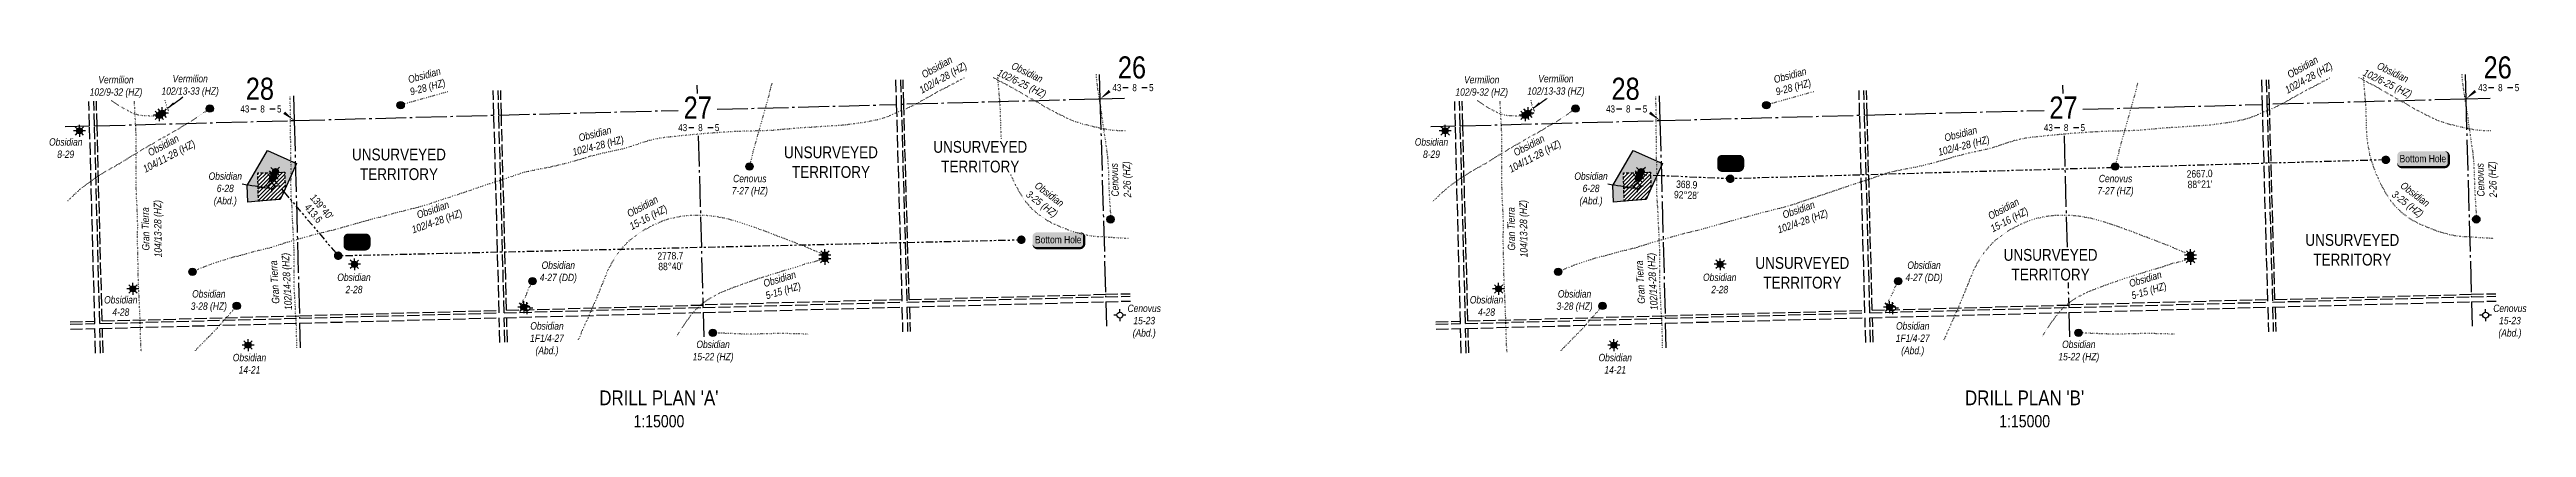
# Model space of a CAD drawing. Extents: x 621399 to 636927, y 5840575 to 5849274.
# Drawn here: x 621399 to 631469, y 5840913 to 5842451 of the extents above; entities that cross this region are included whole.
import ezdxf
from ezdxf.enums import TextEntityAlignment as Align

# ---------------------------------------------------------------- set-up
doc = ezdxf.new("R2010")
doc.units = 0
doc.header["$LTSCALE"] = 5
for name, pattern in [('foc-ACCESSROAD', [3.75, 2.5, -1.25]), ('foc-DOT', [1, 0.2, -0.8]), ('foc-DRILLPATH', [14.75, 6, -1.75, 1.75, -1.75, 1.75, -1.75]), ('foc-QUARTERLINE', [33, 25, -3, 2, -3]), ('foc-UNSURVEYED', [12.5, 10, -2.5])]:
    doc.linetypes.add(name, pattern=pattern)
for name, color, linetype in [('10', 1, 'Continuous'), ('9', 3, 'Continuous'), ('AS-DRILL', 8, 'foc-DOT'), ('AS-DRILL-T', 8, 'Continuous'), ('C-WS', 13, 'foc-ACCESSROAD'), ('C-WS-S', 8, 'Continuous'), ('CG-NOTES', 7, 'Continuous'), ('DETAIL-T', 7, 'Continuous'), ('F-WS-S', 8, 'Continuous'), ('L-BD', 7, 'Continuous'), ('L-MON', 1, 'Continuous'), ('L-QSEC', 8, 'foc-QUARTERLINE'), ('L-SECLBL', 7, 'Continuous'), ('L-UNS-T', 3, 'Continuous'), ('L-USEC', 7, 'foc-UNSURVEYED'), ('P-PDRILLPATH', 12, 'foc-DRILLPATH'), ('P-PROPOSED', 10, 'Continuous'), ('P-PROPOSED-H', 21, 'Continuous')]:
    doc.layers.add(name, color=color, linetype=linetype)
doc.layers.add('P-PROPOSED-EXISTING-H', color=7, linetype='Continuous', true_color=0xffeebd)
doc.styles.add('80', font='ARIALN.TTF', dxfattribs={"height": 10})
doc.styles.add('80CG', font='ARIALN.TTF', dxfattribs={"height": 10})
doc.styles.add('80L', font='ARIALN.TTF', dxfattribs={"height": 10})
doc.styles.add('SIMPLEX', font='ARIALN.TTF')
doc.styles.get("Standard").update_dxf_attribs({"font": 'ARIALN.TTF'})
doc.dimstyles.new('Compass 5 000', dxfattribs={"dimscale": 5, "dimtxt": 9, "dimasz": 2, "dimexe": 0.2, "dimexo": 0.0625, "dimgap": 0.5, "dimtad": 0, "dimtih": 1, "dimtoh": 1, "dimzin": 0, "dimdsep": 46, "dimtxsty": '80CG', "dimcen": 0.1, "dimse1": 1, "dimse2": 1, "dimclrd": 256, "dimclrt": 256, "dimaunit": 1, "dimadec": 4, "dimazin": 0, "dimtfac": 0.06, "dimtofl": 0, "dimtmove": 0, "dimatfit": 1, "dimfxl": 0.2, "dimtolj": 1, "dimtzin": 0, "dimlwd": -1, "dimarcsym": 0})

msp = doc.modelspace()

# ---------------------------------------------------------------- texts
at = {"layer": 'AS-DRILL-T', "char_height": 29.98981, "attachment_point": 5, "style": '80CG'}
for s, insert, width, rotation in [('\\A1;{\\fArial Narrow|b0|i1|c0|p34;Obsidian\\P9-28 (HZ)}', (622930.91, 5842317.365), 145.27791, 15.3413999), ('\\A1;{\\fArial Narrow|b0|i1|c0|p34;Obsidian\\P102/6-25 (HZ)}', (625361.112, 5842331.47), 212.1515, 334.1598872), ('\\A1;{\\fArial Narrow|b0|i1|c0|p34;Obsidian\\P9-28 (HZ)}', (628482.843, 5842317.365), 145.27791, 15.3413999), ('\\A1;{\\fArial Narrow|b0|i1|c0|p34;Obsidian\\P102/6-25 (HZ)}', (630913.045, 5842331.47), 212.1515, 334.1598872), ('\\A1;{\\fArial Narrow|b0|i1|c0|p34;Obsidian\\P104/11-28 (HZ)}', (621875.52, 5842034.768), 231.25824, 27.9410901), ('\\A1;{\\fArial Narrow|b0|i1|c0|p34;Obsidian\\P102/4-28 (HZ)}', (623624.043, 5842079.288), 266.70974, 14.536383), ('\\A1;{\\fArial Narrow|b0|i1|c0|p34;Obsidian\\P104/11-28 (HZ)}', (627427.453, 5842034.768), 231.25824, 27.9410901), ('\\A1;{\\fArial Narrow|b0|i1|c0|p34;Obsidian\\P102/4-28 (HZ)}', (629175.976, 5842079.288), 266.70974, 14.536383), ('\\A1;{\\fArial Narrow|b0|i1|c0|p34;Cenovus\\P2-26 (HZ)}', (625758.662, 5841921.477), 145.27791, 92.0249555), ('\\A1;{\\fArial Narrow|b0|i1|c0|p34;Cenovus\\P2-26 (HZ)}', (631310.595, 5841921.477), 145.27791, 92.0249555), ('\\A1;{\\fArial Narrow|b0|i1|c0|p34;Obsidian\\P3-25 (HZ)}', (625446.31, 5841838.698), 145.27791, 322.5273964), ('\\A1;{\\fArial Narrow|b0|i1|c0|p34;Obsidian\\P3-25 (HZ)}', (630998.243, 5841838.698), 145.27791, 322.5273964), ('\\A1;{\\fArial Narrow|b0|i1|c0|p34;Gran Tierra\\P104/13-28 (HZ)}', (621819.035, 5841721.495), 231.25824, 90.7545496), ('\\A1;{\\fArial Narrow|b0|i1|c0|p34;Obsidian\\P102/4-28 (HZ)}', (622967.477, 5841771.399), 212.1515, 19.2419451), ('\\A1;{\\fArial Narrow|b0|i1|c0|p34;Obsidian\\P15-16 (HZ)}', (623823.755, 5841786.393), 222.11585, 27.9410901), ('\\A1;{\\fArial Narrow|b0|i1|c0|p34;Gran Tierra\\P104/13-28 (HZ)}', (627370.968, 5841721.495), 231.25824, 90.7545496), ('\\A1;{\\fArial Narrow|b0|i1|c0|p34;Obsidian\\P102/4-28 (HZ)}', (628519.41, 5841771.399), 212.1515, 19.2419451), ('\\A1;{\\fArial Narrow|b0|i1|c0|p34;Obsidian\\P15-16 (HZ)}', (629356.583, 5841776.845), 164.38465, 27.9410901), ('\\A1;{\\fArial Narrow|b0|i1|c0|p34;Gran Tierra\\P102/14-28 (HZ)}', (622343.698, 5841505.85), 231.25824, 93.1836591), ('\\A1;{\\fArial Narrow|b0|i1|c0|p34;Gran Tierra\\P102/14-28 (HZ)}', (627895.631, 5841505.85), 231.25824, 93.1836591), ('\\A1;{\\fArial Narrow|b0|i1|c0|p34;Obsidian\\P5-15 (HZ)}', (624375.708, 5841489.38), 145.27791, 16.6902867), ('\\A1;{\\fArial Narrow|b0|i1|c0|p34;Obsidian\\P5-15 (HZ)}', (629927.641, 5841489.38), 145.27791, 16.6902867)]:
    msp.add_mtext(s, dxfattribs=dict(at, insert=insert, width=width, rotation=rotation))
for s, insert, width in [('\\A1;{\\fArial Narrow|b0|i1|c0|p34;Obsidian\\P8-29}', (621465.412, 5842049.416), 45.02316), ('\\A1;{\\fArial Narrow|b0|i1|c0|p34;Obsidian\\P8-29}', (627017.345, 5842049.416), 45.02316), ('\\A1;{\\fArial Narrow|b0|i1|c0|p34;Obsidian\\P6-28\\P(Abd.)}', (622114.024, 5841881.094), 45.02316), ('\\A1;{\\fArial Narrow|b0|i1|c0|p34;Cenovus\\P7-27 (HZ)}', (624246.258, 5841896.309), 145.27791), ('\\A1;{\\fArial Narrow|b0|i1|c0|p34;Obsidian\\P6-28\\P(Abd.)}', (627665.957, 5841881.094), 45.02316), ('\\A1;{\\fArial Narrow|b0|i1|c0|p34;Cenovus\\P7-27 (HZ)}', (629798.191, 5841896.309), 145.27791), ('\\A1;{\\fArial Narrow|b0|i1|c0|p34;Obsidian\\P4-27 (DD)}', (623467.807, 5841543.882), 149.08289), ('\\A1;{\\fArial Narrow|b0|i1|c0|p34;Obsidian\\P4-27 (DD)}', (629019.74, 5841543.882), 149.08289), ('\\A1;{\\fArial Narrow|b0|i1|c0|p34;Obsidian\\P3-28 (HZ)}', (622047.044, 5841427.142), 145.27791), ('\\A1;{\\fArial Narrow|b0|i1|c0|p34;Obsidian\\P2-28}', (622637.164, 5841498.91), 45.02316), ('\\A1;{\\fArial Narrow|b0|i1|c0|p34;Obsidian\\P3-28 (HZ)}', (627598.976, 5841427.142), 145.27791), ('\\A1;{\\fArial Narrow|b0|i1|c0|p34;Obsidian\\P2-28}', (628189.097, 5841498.91), 45.02316), ('\\A1;{\\fArial Narrow|b0|i1|c0|p34;Obsidian\\P4-28}', (621689.196, 5841407.342), 45.02316), ('\\A1;{\\fArial Narrow|b0|i1|c0|p34;Cenovus\\P15-23\\P(Abd.)}', (625849.661, 5841343.348), 45.02316), ('\\A1;{\\fArial Narrow|b0|i1|c0|p34;Obsidian\\P4-28}', (627241.129, 5841407.342), 45.02316), ('\\A1;{\\fArial Narrow|b0|i1|c0|p34;Cenovus\\P15-23\\P(Abd.)}', (631401.594, 5841343.348), 45.02316), ('\\A1;{\\fArial Narrow|b0|i1|c0|p34;Obsidian\\P1F1/4-27\\P(Abd.)}', (623421.815, 5841271.762), 45.02316), ('\\A1;{\\fArial Narrow|b0|i1|c0|p34;Obsidian\\P15-22 (HZ)}', (624096.945, 5841221.795), 164.38465), ('\\A1;{\\fArial Narrow|b0|i1|c0|p34;Obsidian\\P1F1/4-27\\P(Abd.)}', (628973.748, 5841271.762), 45.02316), ('\\A1;{\\fArial Narrow|b0|i1|c0|p34;Obsidian\\P15-22 (HZ)}', (629648.878, 5841221.795), 164.38465), ('\\A1;{\\fArial Narrow|b0|i1|c0|p34;Obsidian\\P14-21}', (622212.415, 5841172.533), 135.06992), ('\\A1;{\\fArial Narrow|b0|i1|c0|p34;Obsidian\\P14-21}', (627764.348, 5841172.533), 135.06992)]:
    msp.add_mtext(s, dxfattribs=dict(at, insert=insert, width=width))
at = {"layer": 'DETAIL-T', "color": 3, "char_height": 59.97961, "width": 724.55407, "attachment_point": 1, "style": '80CG'}
for s, insert in [("\\pi124.28152;DRILL PLAN 'A'\\P\\pi263.31359;{\\H0.83293x;1:15000}", (623509.991, 5841063.659)), ("\\pi124.28152;DRILL PLAN 'B'\\P\\pi263.31359;{\\H0.83293x;1:15000}", (629061.924, 5841063.659))]:
    msp.add_mtext(s, dxfattribs=dict(at, insert=insert))
at = {"layer": 'L-BD'}
for s, rotation, p in [('2667.0', 1.6549898, (630140.106, 5841945.425)), ("92%%d28'", 357.5333823, (628053.185, 5841858.774)), ('368.9', 357.5333823, (628055.025, 5841901.47)), ("88%%d21'", 1.6549898, (630141.34, 5841902.707)), ('2778.7', 1.3408519, (623923.253, 5841611.458)), ("88%%d40'", 1.3408519, (623924.253, 5841568.735))]:
    msp.add_text(s, height=29.9898, rotation=rotation, dxfattribs=at).set_placement(p, align=Align.MIDDLE_CENTER)
at = {"layer": 'L-BD', "insert": (622477.927, 5841867.176), "char_height": 29.98981, "width": 117.47699, "attachment_point": 1, "rotation": 310.3279221, "line_spacing_factor": 0.855}
msp.add_mtext("\\pi1.99107;139°40'\\P\\pi16.76095;413.6 ", dxfattribs=at)
at = {"layer": 'L-UNS-T', "color": 3, "char_height": 47.98354, "attachment_point": 5, "style": '80L'}
for insert in [(624576.107, 5841992.042), (622819.955, 5841983.256), (630760.682, 5841635.555), (628524.967, 5841541.942)]:
    msp.add_mtext_dynamic_manual_height_columns('UNSURVEYED TERRITORY', width=379.24126, gutter_width=142.5, heights=[0], dxfattribs=dict(at, insert=insert))

# ---------------------------------------------------------------- blocks, each defined once
blk = doc.blocks.new('L-SECLBL')
at = {"layer": '9', "color": 7}
for p, q in [((-5.1, -27.8), (-12.3, -27.8)), ((20.7, -27.8), (13.5, -27.8))]:
    blk.add_line(p, q, dxfattribs=at)
at = {"layer": '10', "color": 2, "style": 'SIMPLEX'}
blk.add_attdef('SEC', text='', height=30, dxfattribs=at).set_placement((0, 0), align=Align.MIDDLE)
at = {"layer": '10', "color": 5, "style": '80L'}
blk.add_attdef('TWP', text='', height=9.5, dxfattribs=at).set_placement((-14.4, -27.4), align=Align.MIDDLE_RIGHT)
blk.add_attdef('RGE', text='', height=9.5, dxfattribs=at).set_placement((3.6, -27.4), align=Align.MIDDLE_CENTER)
blk.add_attdef('MER', text='', height=9.5, dxfattribs=at).set_placement((23.2, -27.4), align=Align.MIDDLE_LEFT)
blk = doc.blocks.new('BH-Existing')
at = {"layer": 'AS-DRILL-T'}
h = blk.add_hatch(color=256, dxfattribs=at)
h.dxf.hatch_style = 1
edge = h.paths.add_edge_path()
edge.add_arc((0, 0), 0.5, 0, 360)
blk.add_circle((0, 0), 0.5, dxfattribs=at)
blk = doc.blocks.new('*U66')
h = blk.add_hatch(color=255)
edge = h.paths.add_edge_path()
edge.add_line((-29, -11.5), (29, -11.5))
edge.add_arc((29, -5.5), 6, 270, 360)
edge.add_line((35, -5.5), (35, 4))
edge.add_arc((29, 4), 6, 0, 90)
edge.add_line((29, 10), (-29, 10))
edge.add_arc((-29, 4), 6, 90, 180)
edge.add_line((-35, 4), (-35, -5.5))
edge.add_arc((-29, -5.5), 6, 180, 270)
at = {"color": 14, "flags": 128}
blk.add_lwpolyline([(-29, -11.5, 3, 3, 0), (29, -11.5, 3, 3, 0.414214), (35, -5.5, 3, 3, 0), (35, 4, 3, 0, 0.414214), (29, 10, 0, 0, 0), (-29, 10, 0, 0, 0.414214), (-35, 4, 0, 0, 0), (-35, -5.5, 0, 3, 0.414214)], format="xyseb", close=True, dxfattribs=at)
at = {"color": 14, "style": '80'}
blk.add_attdef('ENTER_TEXT_001', (-26.8, -4.9), '', height=10, dxfattribs=at)
blk = doc.blocks.new('*U67')
h = blk.add_hatch(color=255)
edge = h.paths.add_edge_path()
edge.add_line((-11.5, -11.5), (11.5, -11.5))
edge.add_arc((11.5, -5.5), 6, 270, 360)
edge.add_line((17.5, -5.5), (17.5, 4))
edge.add_arc((11.5, 4), 6, 0, 90)
edge.add_line((11.5, 10), (-11.5, 10))
edge.add_arc((-11.5, 4), 6, 90, 180)
edge.add_line((-17.5, 4), (-17.5, -5.5))
edge.add_arc((-11.5, -5.5), 6, 180, 270)
at = {"color": 14, "flags": 128}
blk.add_lwpolyline([(-11.5, -11.5, 3, 3, 0), (11.5, -11.5, 3, 3, 0.414214), (17.5, -5.5, 3, 3, 0), (17.5, 4, 3, 0, 0.414214), (11.5, 10, 0, 0, 0), (-11.5, 10, 0, 0, 0.414214), (-17.5, 4, 0, 0, 0), (-17.5, -5.5, 0, 3, 0.414214)], format="xyseb", close=True, dxfattribs=at)
at = {"color": 14, "style": '80'}
blk.add_attdef('ENTER_TEXT_001', (-26.8, -4.9), '', height=10, dxfattribs=at)
blk = doc.blocks.new('WC')
at = {"layer": 'L-MON'}
h = blk.add_hatch(color=255, dxfattribs=at)
h.dxf.hatch_style = 1
edge = h.paths.add_edge_path()
edge.add_arc((0, 0), 0.9, 0, 360)
at = {"layer": 'L-MON', "color": 240, "flags": 128}
for points in [[(-0.62, 0.5), (-1.23, 1.12)], [(0.52, 0.61), (1.13, 1.21)], [(-1.18, -1.18), (-0.56, -0.57)], [(1.16, -1.18), (0.56, -0.57)]]:
    blk.add_lwpolyline(points, dxfattribs=at)
at = {"layer": 'L-MON', "color": 240}
for radius in [0.8, 0.373]:
    blk.add_circle((0, 0), radius, dxfattribs=at)
blk = doc.blocks.new('GAS')
h = blk.add_hatch(color=255)
h.dxf.hatch_style = 1
edge = h.paths.add_edge_path()
edge.add_arc((0, 0), 0.9, 0, 360)
for p, q in [((-0.81, 0), (-1.62, 0)), ((-0.57, 0.57), (-1.14, 1.14)), ((0, 0.81), (0, 1.62)), ((0.57, 0.57), (1.14, 1.14)), ((1.62, 0), (0.81, 0)), ((-0.57, -0.57), (-1.14, -1.14)), ((0, -0.81), (0, -1.62)), ((1.14, -1.14), (0.57, -0.57))]:
    blk.add_line(p, q)
blk.add_circle((0, 0), 0.8)
blk = doc.blocks.new('GABD')
for p, q in [((-0.81, 0), (-1.62, 0)), ((0, 0.81), (0, 1.62)), ((1.62, 0), (0.81, 0)), ((0, -0.81), (0, -1.62))]:
    blk.add_line(p, q)
blk.add_circle((0, 0), 0.8)
blk = doc.blocks.new('plbh')
at = {"layer": 'L-MON'}
h = blk.add_hatch(color=255, dxfattribs=at)
h.dxf.hatch_style = 1
edge = h.paths.add_edge_path()
edge.add_arc((0, 0), 1.16, 0, 360)
h = blk.add_hatch(color=256, dxfattribs=at)
h.dxf.hatch_style = 1
h.paths.add_polyline_path([(-0.96, 0, 1), (0.96, 0, 1)])
h.paths.add_polyline_path([(0.91, 0, -1), (-0.91, 0, -1)], flags=16)
h.paths.add_polyline_path([(0.45, 0, -1), (-0.45, 0, -1)], flags=0)
h = blk.add_hatch(color=256, dxfattribs=at)
h.dxf.hatch_style = 1
h.paths.add_polyline_path([(-0.45, 0, 1), (0.45, 0, 1)])
h.paths.add_polyline_path([(0.4, 0, -1), (-0.4, 0, -1)], flags=16)
at = {"layer": 'L-MON', "color": 240}
for radius in [0.96, 0.91, 0.45, 0.4]:
    blk.add_circle((0, 0), radius, dxfattribs=at)

# ---------------------------------------------------------------- hatches: boundary and pattern name
at = {"layer": 'P-PROPOSED-EXISTING-H'}
h = msp.add_hatch(dxfattribs=at)
h.set_pattern_fill('ANSI31', color=256, scale=3.49779, style=0)
h.set_pattern_definition([(45, (-5590.567, -331.639), (-7.85276336, 7.85276336), [])])
h.paths.add_polyline_path([(622310.606, 5841838.759), (622248.819, 5841833.779), (622245.788, 5841948.485), (622355.686, 5841951.429), (622357.47, 5841884.524), (622337.601, 5841840.931), (622325.687, 5841839.972)])
h = msp.add_hatch(dxfattribs=at)
h.set_pattern_fill('ANSI31', color=256, scale=3.49779, style=0)
h.set_pattern_definition([(45, (-38.634, -331.639), (-7.85276336, 7.85276336), [])])
h.paths.add_polyline_path([(627862.539, 5841838.759), (627800.752, 5841833.779), (627797.721, 5841948.485), (627907.619, 5841951.429), (627909.403, 5841884.524), (627889.534, 5841840.931), (627877.62, 5841839.972)])
at = {"layer": 'P-PROPOSED-H'}
h = msp.add_hatch(color=256, dxfattribs=at)
h.dxf.hatch_style = 1
h.paths.add_polyline_path([(622285.679, 5842040.374), (622203.187, 5841897.496), (622204.972, 5841830.26), (622248.819, 5841833.788), (622245.788, 5841948.485), (622355.686, 5841951.429), (622357.47, 5841884.533), (622403.924, 5841986.478)])
h = msp.add_hatch(color=256, dxfattribs=at)
h.dxf.hatch_style = 1
h.paths.add_polyline_path([(627837.612, 5842040.374), (627755.12, 5841897.496), (627756.905, 5841830.26), (627800.752, 5841833.788), (627797.721, 5841948.485), (627907.619, 5841951.429), (627909.403, 5841884.533), (627955.857, 5841986.478)])

# ---------------------------------------------------------------- linework, layer by layer
at = {"layer": 'AS-DRILL', "flags": 128}
for points in [[(625116.992, 5842334.09), (625113.809, 5842332.502), (625108.882, 5842330.089), (625103.69, 5842327.498), (625098.294, 5842324.701), (625092.692, 5842321.709), (625086.894, 5842318.582), (625080.949, 5842315.371), (625074.956, 5842312.058), (625068.766, 5842308.62), (625062.396, 5842305.187), (625055.736, 5842301.756), (625048.936, 5842298.352), (625042.125, 5842294.957), (625035.077, 5842291.436), (625027.992, 5842287.834), (625020.957, 5842284.183), (625013.69, 5842280.286), (625006.386, 5842276.257), (624999.045, 5842272.118), (624991.812, 5842268.032), (624984.323, 5842263.798), (624976.785, 5842259.544), (624969.069, 5842255.214), (624961.264, 5842250.862), (624953.489, 5842246.471), (624947.39, 5842243.015), (624946.148, 5842242.322), (624934.373, 5842235.672), (624931.22, 5842233.886), (624928.727, 5842232.479), (624926.52, 5842231.229), (624918.535, 5842226.842), (624910.376, 5842222.631), (624901.98, 5842218.643), (624893.538, 5842214.894), (624884.884, 5842211.22), (624876.169, 5842207.564), (624867.473, 5842203.958), (624858.668, 5842200.329), (624849.932, 5842196.703), (624841.098, 5842193.033), (624832.256, 5842189.274), (624823.448, 5842185.375), (624814.611, 5842181.435), (624805.868, 5842177.718), (624796.858, 5842174.264), (624787.787, 5842171.199), (624778.639, 5842168.411), (624769.483, 5842165.914), (624760.129, 5842163.691), (624750.69, 5842161.696), (624741.338, 5842159.773), (624732.027, 5842157.851), (624722.702, 5842156.04), (624713.172, 5842154.432), (624694.187, 5842151.77), (624675.067, 5842149.264), (624655.943, 5842146.567), (624636.909, 5842143.844), (624617.956, 5842141.852), (624598.881, 5842140.668), (624579.662, 5842139.649), (624560.405, 5842138.52), (624541.173, 5842137.211), (624521.942, 5842135.903), (624502.797, 5842134.686), (624483.582, 5842133.498), (624464.368, 5842132.29), (624445.24, 5842130.834), (624426.098, 5842129.198), (624406.954, 5842127.591), (624387.988, 5842126.07), (624368.916, 5842124.395), (624349.886, 5842122.652), (624330.677, 5842121.244), (624311.523, 5842120.397), (624292.3, 5842119.879), (624273.166, 5842119.393), (624253.973, 5842118.896), (624234.711, 5842118.337), (624215.669, 5842117.774), (624196.489, 5842117.147), (624177.453, 5842116.363), (624158.225, 5842115.305), (624138.982, 5842114.016), (624119.771, 5842112.688), (624100.68, 5842111.353), (624081.581, 5842109.958), (624062.416, 5842108.381), (624043.223, 5842106.773), (624024.1, 5842105.147), (624005.1, 5842103.395), (623985.774, 5842101.503), (623966.597, 5842099.656), (623947.421, 5842097.738), (623928.249, 5842095.711), (623909.219, 5842093.607), (623890.287, 5842091.186), (623871.234, 5842088.092), (623852.503, 5842084.156), (623834.022, 5842079.486), (623815.87, 5842074.115), (623797.627, 5842068.041), (623779.568, 5842061.842), (623761.405, 5842055.751), (623742.98, 5842050.142), (623724.423, 5842045.33), (623705.681, 5842041.074), (623687.092, 5842037.052), (623668.255, 5842032.962), (623649.581, 5842028.798), (623630.854, 5842024.352), (623612.611, 5842019.758), (623594.428, 5842014.797), (623576.361, 5842009.638), (623558.393, 5842004.472), (623540.507, 5841999.258), (623522.603, 5841993.974), (623504.535, 5841988.825), (623486.401, 5841984.295), (623468.091, 5841979.97), (623449.99, 5841975.66), (623431.485, 5841971.54), (623413.039, 5841967.792), (623394.484, 5841964.381), (623375.999, 5841960.981), (623357.842, 5841957.301), (623339.387, 5841953.132), (623321.461, 5841948.277), (623303.436, 5841942.66), (623285.638, 5841936.778), (623268.454, 5841930.763), (623250.113, 5841924.256), (623232.523, 5841918.44), (623214.362, 5841912.679), (623196.606, 5841907.078), (623178.515, 5841901.309), (623160.81, 5841895.339), (623143.318, 5841889.216), (623125.506, 5841883.104), (623108.209, 5841877.195), (623090.351, 5841870.962), (623072.42, 5841864.807), (623054.442, 5841858.92), (623036.381, 5841853.141), (623018.322, 5841847.302), (623000.48, 5841841.58), (622982.484, 5841835.632), (622964.509, 5841829.266), (622946.868, 5841823.108), (622929.178, 5841817.67), (622910.826, 5841812.683), (622892.413, 5841807.715), (622873.842, 5841802.693), (622855.263, 5841797.961), (622836.679, 5841793.398), (622818.461, 5841788.616), (622799.823, 5841783.452), (622781.315, 5841778.301), (622762.809, 5841773.451), (622744.056, 5841768.864), (622725.362, 5841764.308), (622706.693, 5841759.584), (622688.133, 5841754.512), (622669.805, 5841749.366), (622651.437, 5841744.219), (622633.032, 5841738.941), (622614.463, 5841733.459), (622596.126, 5841727.893), (622577.745, 5841722.516), (622559.118, 5841717.672), (622540.473, 5841713.178), (622521.765, 5841708.772), (622503.04, 5841704.236), (622484.455, 5841699.353), (622465.974, 5841694.304), (622447.576, 5841689.156), (622429.301, 5841683.912), (622410.805, 5841678.701), (622392.538, 5841673.517), (622374.015, 5841668.156), (622355.694, 5841662.751), (622337.251, 5841657.062), (622318.891, 5841651.235), (622300.571, 5841645.439), (622282.102, 5841640.32), (622263.365, 5841635.893), (622244.838, 5841631.432), (622226.189, 5841626.678), (622207.542, 5841621.864), (622189.209, 5841616.918), (622170.792, 5841611.74), (622152.192, 5841606.677), (622133.651, 5841601.625), (622115.231, 5841596.167), (622096.84, 5841590.4), (622078.503, 5841584.463), (622060.305, 5841578.201), (622042.447, 5841571.597), (622024.639, 5841564.585), (622006.969, 5841557.306), (622004.288, 5841556.183), (621980.311, 5841546.134)], [(622404.58, 5841237.172), (622404.557, 5841239.195), (622404.373, 5841258.396), (622404.096, 5841277.666), (622403.741, 5841296.903), (622403.282, 5841315.898), (622402.435, 5841335.172), (622401.283, 5841354.288), (622400.209, 5841373.447), (622399.236, 5841392.568), (622398.175, 5841411.656), (622397.153, 5841430.746), (622396.122, 5841449.786), (622394.944, 5841468.721), (622394.023, 5841487.784), (622393.654, 5841506.79), (622393.622, 5841525.916), (622393.801, 5841544.978), (622394.069, 5841564.091), (622394.086, 5841583.228), (622393.95, 5841602.501), (622393.775, 5841621.713), (622393.31, 5841640.948), (622392.487, 5841660.063), (622391.543, 5841679.245), (622390.609, 5841698.437), (622389.658, 5841717.498), (622388.663, 5841736.689), (622387.636, 5841755.978), (622386.805, 5841775.063), (622386.106, 5841794.401), (622385.055, 5841813.49), (622383.609, 5841832.709), (622382.323, 5841851.962), (622381.574, 5841870.959), (622381.122, 5841890.064), (622380.956, 5841909.326), (622381.15, 5841928.197), (622381.553, 5841947.495), (622381.616, 5841966.813), (622381.161, 5841986.018), (622380.768, 5842005.184), (622380.471, 5842024.463), (622380.176, 5842043.712), (622379.965, 5842062.753), (622379.731, 5842081.933), (622379.516, 5842101.164), (622379.36, 5842120.417), (622379.204, 5842139.679), (622379.037, 5842158.621), (622378.793, 5842177.782), (622378.604, 5842196.783), (622378.38, 5842215.974), (622377.968, 5842235.07), (622377.343, 5842254.3), (622377.093, 5842261.305)], [(623018.323, 5842278.339), (623009.127, 5842275.833), (622990.798, 5842270.718), (622972.243, 5842265.476), (622953.772, 5842260.067), (622935.222, 5842254.995), (622916.625, 5842250.172), (622898.003, 5842245.169), (622879.443, 5842240.077), (622861.026, 5842234.889), (622845.755, 5842230.296), (622826.69, 5842224.26)], [(624336.225, 5842313.349), (624335.63, 5842311.087), (624333.205, 5842301.909), (624330.771, 5842292.74), (624328.296, 5842283.57), (624325.809, 5842274.5), (624323.314, 5842265.34), (624320.884, 5842256.371), (624318.427, 5842247.292), (624315.912, 5842238.131), (624313.347, 5842228.989), (624310.771, 5842219.857), (624308.185, 5842210.734), (624305.63, 5842201.592), (624303.125, 5842192.441), (624300.66, 5842183.272), (624298.145, 5842174.111), (624295.557, 5842165.078), (624292.914, 5842155.854), (624290.339, 5842146.711), (624287.778, 5842137.779), (624285.348, 5842129.531), (624282.679, 5842120.526), (624279.973, 5842111.43), (624277.289, 5842102.215), (624274.761, 5842093.164), (624272.256, 5842084.003), (624269.751, 5842074.852), (624267.226, 5842065.701), (624264.799, 5842056.633), (624262.508, 5842047.338), (624260.322, 5842038.226), (624258.058, 5842029.012), (624255.735, 5842019.816), (624253.471, 5842010.612), (624251.227, 5842001.428), (624249.02, 5841992.346), (624244.872, 5841974.738)], [(625235.86, 5842337.247), (625237.233, 5842336.433), (625242.002, 5842333.561), (625247.147, 5842330.478), (625252.593, 5842327.344), (625258.3, 5842324.226), (625264.054, 5842321.19), (625270.13, 5842318.053), (625276.317, 5842314.909), (625282.654, 5842311.758), (625289.184, 5842308.523), (625295.838, 5842305.141), (625302.566, 5842301.571), (625309.31, 5842297.801), (625316.13, 5842293.824), (625323.082, 5842289.74), (625330.188, 5842285.56), (625331.895, 5842284.555), (625337.445, 5842281.304), (625344.733, 5842277.019), (625351.878, 5842272.85), (625353.799, 5842271.741), (625359.235, 5842268.616), (625366.753, 5842264.337), (625374.381, 5842260.041), (625381.949, 5842255.794), (625389.668, 5842251.46), (625397.478, 5842247.109), (625406.305, 5842242.165), (625423.493, 5842232.085), (625424.886, 5842231.242), (625432.544, 5842226.597), (625440.455, 5842221.848), (625448.183, 5842217.175), (625455.979, 5842212.623), (625464.103, 5842208.14), (625472.302, 5842203.81), (625480.58, 5842199.551), (625488.938, 5842195.295), (625497.548, 5842190.955), (625505.835, 5842186.717), (625522.679, 5842178.278), (625539.565, 5842170.1), (625539.626, 5842170.062), (625556.878, 5842162.434), (625574.8, 5842155.915), (625593.126, 5842150.376), (625611.214, 5842145.512), (625629.498, 5842140.783), (625647.981, 5842136.48), (625666.433, 5842132.555), (625684.866, 5842128.631), (625703.483, 5842125.271), (625722.363, 5842122.929), (625741.12, 5842121.784), (625759.933, 5842121.201), (625773.472, 5842120.65)], [(625253.55, 5842337.717), (625254.434, 5842326.451), (625255.689, 5842307.368), (625257.125, 5842288.23), (625258.69, 5842269.165), (625260.473, 5842250.156), (625262.04, 5842231.002), (625263.169, 5842211.765), (625263.988, 5842192.54), (625264.535, 5842173.378), (625264.933, 5842154.142), (625265.368, 5842135.056), (625266.189, 5842115.752), (625267.419, 5842096.478), (625269.564, 5842077.409), (625272.848, 5842058.38), (625276.312, 5842039.387), (625280.043, 5842020.45), (625285.008, 5842001.798), (625290.847, 5841983.738), (625297.032, 5841965.839), (625303.828, 5841948.276), (625311.377, 5841930.983), (625319.033, 5841914.183), (625327.46, 5841896.974), (625336.501, 5841880.352), (625345.942, 5841864.15), (625355.954, 5841848.235), (625366.661, 5841832.908), (625378.521, 5841818.262), (625391.426, 5841804.515), (625405.187, 5841791.681), (625419.848, 5841779.612), (625435.034, 5841768.438), (625451.082, 5841757.987), (625467.536, 5841748.797), (625484.481, 5841740.661), (625501.739, 5841733.183), (625519.241, 5841725.953), (625536.993, 5841719.069), (625554.726, 5841712.524), (625572.616, 5841706.425), (625590.58, 5841701.327), (625609.122, 5841697.065), (625627.487, 5841693.789), (625645.994, 5841691.548), (625664.909, 5841690.127), (625683.817, 5841688.986), (625702.465, 5841687.839), (625721.034, 5841686.619), (625739.613, 5841685.43), (625758.221, 5841684.291), (625776.868, 5841683.153), (625785.963, 5841682.562)], [(625653.971, 5842348.354), (625654.07, 5842346.13), (625654.527, 5842338.86), (625655.135, 5842331.173), (625655.903, 5842323.121), (625656.848, 5842314.834), (625657.909, 5842306.299), (625659.064, 5842297.617), (625660.307, 5842288.678), (625661.637, 5842279.81), (625663.088, 5842270.546), (625664.553, 5842261.152), (625666.029, 5842251.699), (625667.522, 5842242.356), (625669.067, 5842232.934), (625670.614, 5842223.482), (625672.127, 5842214.15), (625673.654, 5842204.638), (625675.162, 5842195.125), (625676.017, 5842189.396), (625678.224, 5842172.55), (625679.446, 5842162.139), (625680.111, 5842156.775), (625681.369, 5842147.245), (625682.71, 5842137.638), (625684.121, 5842128.003), (625685.551, 5842118.418), (625686.927, 5842108.952), (625688.328, 5842099.336), (625689.718, 5842089.73), (625690.999, 5842080.091), (625692.297, 5842070.593), (625693.666, 5842061.007), (625695.145, 5842051.443), (625696.543, 5842042.678), (625698.031, 5842032.404), (625699.181, 5842022.822), (625700.128, 5842013.334), (625700.939, 5842003.692), (625701.641, 5841994.008), (625702.333, 5841984.353), (625702.861, 5841974.794), (625703.354, 5841965.093), (625703.766, 5841955.421), (625704.107, 5841945.777), (625704.508, 5841936.114), (625704.811, 5841926.399), (625705.013, 5841916.701), (625705.296, 5841906.995), (625705.679, 5841897.292), (625706.09, 5841887.619), (625706.513, 5841877.917), (625706.965, 5841868.246), (625707.453, 5841858.695), (625708.005, 5841849.007), (625708.597, 5841839.329), (625709.23, 5841829.633), (625709.932, 5841819.948), (625710.595, 5841810.243), (625711.166, 5841800.595), (625711.668, 5841790.915), (625712.139, 5841780.533), (625712.851, 5841759.594)], [(630668.924, 5842334.09), (630665.742, 5842332.502), (630660.815, 5842330.089), (630655.623, 5842327.498), (630650.227, 5842324.701), (630644.625, 5842321.709), (630638.827, 5842318.582), (630632.882, 5842315.371), (630626.889, 5842312.058), (630620.699, 5842308.62), (630614.329, 5842305.187), (630607.669, 5842301.756), (630600.869, 5842298.352), (630594.058, 5842294.957), (630587.01, 5842291.436), (630579.924, 5842287.834), (630572.89, 5842284.183), (630565.623, 5842280.286), (630558.319, 5842276.257), (630550.977, 5842272.118), (630543.745, 5842268.032), (630536.256, 5842263.798), (630528.718, 5842259.544), (630521.002, 5842255.214), (630513.196, 5842250.862), (630505.422, 5842246.471), (630499.323, 5842243.015), (630498.081, 5842242.322), (630486.306, 5842235.672), (630483.153, 5842233.886), (630480.66, 5842232.479), (630478.453, 5842231.229), (630470.468, 5842226.842), (630462.309, 5842222.631), (630453.913, 5842218.643), (630445.471, 5842214.894), (630436.817, 5842211.22), (630428.102, 5842207.564), (630419.406, 5842203.958), (630410.601, 5842200.329), (630401.865, 5842196.703), (630393.031, 5842193.033), (630384.189, 5842189.274), (630375.381, 5842185.375), (630366.544, 5842181.435), (630357.801, 5842177.718), (630348.791, 5842174.264), (630339.72, 5842171.199), (630330.572, 5842168.411), (630321.416, 5842165.914), (630312.062, 5842163.691), (630302.623, 5842161.696), (630293.271, 5842159.773), (630283.959, 5842157.851), (630274.635, 5842156.04), (630265.105, 5842154.432), (630246.12, 5842151.77), (630227, 5842149.264), (630207.876, 5842146.567), (630188.842, 5842143.844), (630169.889, 5842141.852), (630150.814, 5842140.668), (630131.595, 5842139.649), (630112.338, 5842138.52), (630093.106, 5842137.211), (630073.875, 5842135.903), (630054.73, 5842134.686), (630035.515, 5842133.498), (630016.301, 5842132.29), (629997.173, 5842130.834), (629978.03, 5842129.198), (629958.887, 5842127.591), (629939.921, 5842126.07), (629920.849, 5842124.395), (629901.819, 5842122.652), (629882.61, 5842121.244), (629863.456, 5842120.397), (629844.233, 5842119.879), (629825.099, 5842119.393), (629805.906, 5842118.896), (629786.644, 5842118.337), (629767.602, 5842117.774), (629748.422, 5842117.147), (629729.386, 5842116.363), (629710.158, 5842115.305), (629690.915, 5842114.016), (629671.704, 5842112.688), (629652.613, 5842111.353), (629633.514, 5842109.958), (629614.349, 5842108.381), (629595.156, 5842106.773), (629576.033, 5842105.147), (629557.033, 5842103.395), (629537.707, 5842101.503), (629518.53, 5842099.656), (629499.354, 5842097.738), (629480.182, 5842095.711), (629461.152, 5842093.607), (629442.22, 5842091.186), (629423.167, 5842088.092), (629404.436, 5842084.156), (629385.955, 5842079.486), (629367.803, 5842074.115), (629349.56, 5842068.041), (629331.501, 5842061.842), (629313.338, 5842055.751), (629294.913, 5842050.142), (629276.356, 5842045.33), (629257.613, 5842041.074), (629239.025, 5842037.052), (629220.188, 5842032.962), (629201.514, 5842028.798), (629182.787, 5842024.352), (629164.544, 5842019.758), (629146.361, 5842014.797), (629128.293, 5842009.638), (629110.326, 5842004.472), (629092.44, 5841999.258), (629074.536, 5841993.974), (629056.468, 5841988.825), (629038.334, 5841984.295), (629020.024, 5841979.97), (629001.923, 5841975.66), (628983.417, 5841971.54), (628964.972, 5841967.792), (628946.417, 5841964.381), (628927.932, 5841960.981), (628909.774, 5841957.301), (628891.32, 5841953.132), (628873.394, 5841948.277), (628855.369, 5841942.66), (628837.571, 5841936.778), (628820.387, 5841930.763), (628802.046, 5841924.256), (628784.456, 5841918.44), (628766.295, 5841912.679), (628748.539, 5841907.078), (628730.448, 5841901.309), (628712.742, 5841895.339), (628695.251, 5841889.216), (628677.439, 5841883.104), (628660.142, 5841877.195), (628642.284, 5841870.962), (628624.353, 5841864.807), (628606.375, 5841858.92), (628588.314, 5841853.141), (628570.255, 5841847.302), (628552.413, 5841841.58), (628534.417, 5841835.632), (628516.442, 5841829.266), (628498.801, 5841823.108), (628481.111, 5841817.67), (628462.759, 5841812.683), (628444.346, 5841807.715), (628425.775, 5841802.693), (628407.195, 5841797.961), (628388.612, 5841793.398), (628370.394, 5841788.616), (628351.756, 5841783.452), (628333.248, 5841778.301), (628314.742, 5841773.451), (628295.989, 5841768.864), (628277.295, 5841764.308), (628258.626, 5841759.584), (628240.066, 5841754.512), (628221.738, 5841749.366), (628203.37, 5841744.219), (628184.965, 5841738.941), (628166.396, 5841733.459), (628148.059, 5841727.893), (628129.678, 5841722.516), (628111.051, 5841717.672), (628092.406, 5841713.178), (628073.698, 5841708.772), (628054.973, 5841704.236), (628036.388, 5841699.353), (628017.907, 5841694.304), (627999.509, 5841689.156), (627981.234, 5841683.912), (627962.738, 5841678.701), (627944.471, 5841673.517), (627925.948, 5841668.156), (627907.627, 5841662.751), (627889.184, 5841657.062), (627870.824, 5841651.235), (627852.504, 5841645.439), (627834.035, 5841640.32), (627815.298, 5841635.893), (627796.771, 5841631.432), (627778.122, 5841626.678), (627759.475, 5841621.864), (627741.142, 5841616.918), (627722.725, 5841611.74), (627704.124, 5841606.677), (627685.584, 5841601.625), (627667.164, 5841596.167), (627648.773, 5841590.4), (627630.436, 5841584.463), (627612.238, 5841578.201), (627594.38, 5841571.597), (627576.572, 5841564.585), (627558.902, 5841557.306), (627556.221, 5841556.183), (627532.243, 5841546.134)], [(627956.513, 5841237.172), (627956.49, 5841239.195), (627956.305, 5841258.396), (627956.029, 5841277.666), (627955.674, 5841296.903), (627955.215, 5841315.898), (627954.368, 5841335.172), (627953.215, 5841354.288), (627952.142, 5841373.447), (627951.169, 5841392.568), (627950.107, 5841411.656), (627949.086, 5841430.746), (627948.055, 5841449.786), (627946.877, 5841468.721), (627945.956, 5841487.784), (627945.587, 5841506.79), (627945.554, 5841525.916), (627945.734, 5841544.978), (627946.002, 5841564.091), (627946.019, 5841583.228), (627945.883, 5841602.501), (627945.708, 5841621.713), (627945.243, 5841640.948), (627944.42, 5841660.063), (627943.476, 5841679.245), (627942.542, 5841698.437), (627941.591, 5841717.498), (627940.596, 5841736.689), (627939.569, 5841755.978), (627938.738, 5841775.063), (627938.039, 5841794.401), (627936.988, 5841813.49), (627935.542, 5841832.709), (627934.256, 5841851.962), (627933.507, 5841870.959), (627933.055, 5841890.064), (627932.889, 5841909.326), (627933.083, 5841928.197), (627933.486, 5841947.495), (627933.549, 5841966.813), (627933.094, 5841986.018), (627932.701, 5842005.184), (627932.404, 5842024.463), (627932.108, 5842043.712), (627931.898, 5842062.753), (627931.664, 5842081.933), (627931.449, 5842101.164), (627931.293, 5842120.417), (627931.137, 5842139.679), (627930.97, 5842158.621), (627930.726, 5842177.782), (627930.537, 5842196.783), (627930.313, 5842215.974), (627929.901, 5842235.07), (627929.276, 5842254.3), (627929.026, 5842261.305)], [(628570.256, 5842278.339), (628561.06, 5842275.833), (628542.731, 5842270.718), (628524.176, 5842265.476), (628505.705, 5842260.067), (628487.155, 5842254.995), (628468.558, 5842250.172), (628449.936, 5842245.169), (628431.376, 5842240.077), (628412.959, 5842234.889), (628397.687, 5842230.296), (628378.623, 5842224.26)], [(629888.158, 5842313.349), (629887.562, 5842311.087), (629885.138, 5842301.909), (629882.704, 5842292.74), (629880.229, 5842283.57), (629877.742, 5842274.5), (629875.247, 5842265.34), (629872.817, 5842256.371), (629870.36, 5842247.292), (629867.845, 5842238.131), (629865.28, 5842228.989), (629862.704, 5842219.857), (629860.118, 5842210.734), (629857.563, 5842201.592), (629855.058, 5842192.441), (629852.593, 5842183.272), (629850.078, 5842174.111), (629847.49, 5842165.078), (629844.847, 5842155.854), (629842.271, 5842146.711), (629839.71, 5842137.779), (629837.281, 5842129.531), (629834.612, 5842120.526), (629831.905, 5842111.43), (629829.222, 5842102.215), (629826.694, 5842093.164), (629824.189, 5842084.003), (629821.684, 5842074.852), (629819.159, 5842065.701), (629816.732, 5842056.633), (629814.441, 5842047.338), (629812.255, 5842038.226), (629809.991, 5842029.012), (629807.668, 5842019.816), (629805.404, 5842010.612), (629803.16, 5842001.428), (629800.953, 5841992.346), (629796.805, 5841974.738)], [(630787.793, 5842337.247), (630789.166, 5842336.433), (630793.935, 5842333.561), (630799.08, 5842330.478), (630804.526, 5842327.344), (630810.233, 5842324.226), (630815.986, 5842321.19), (630822.063, 5842318.053), (630828.25, 5842314.909), (630834.587, 5842311.758), (630841.117, 5842308.523), (630847.77, 5842305.141), (630854.499, 5842301.571), (630861.243, 5842297.801), (630868.063, 5842293.824), (630875.015, 5842289.74), (630882.121, 5842285.56), (630883.828, 5842284.555), (630889.378, 5842281.304), (630896.666, 5842277.019), (630903.811, 5842272.85), (630905.732, 5842271.741), (630911.168, 5842268.616), (630918.686, 5842264.337), (630926.314, 5842260.041), (630933.882, 5842255.794), (630941.601, 5842251.46), (630949.411, 5842247.109), (630958.238, 5842242.165), (630975.426, 5842232.085), (630976.819, 5842231.242), (630984.477, 5842226.597), (630992.388, 5842221.848), (631000.116, 5842217.175), (631007.912, 5842212.623), (631016.036, 5842208.14), (631024.235, 5842203.81), (631032.513, 5842199.551), (631040.871, 5842195.295), (631049.481, 5842190.955), (631057.768, 5842186.717), (631074.612, 5842178.278), (631091.498, 5842170.1), (631091.559, 5842170.062), (631108.811, 5842162.434), (631126.733, 5842155.915), (631145.059, 5842150.376), (631163.147, 5842145.512), (631181.431, 5842140.783), (631199.913, 5842136.48), (631218.366, 5842132.555), (631236.798, 5842128.631), (631255.416, 5842125.271), (631274.296, 5842122.929), (631293.053, 5842121.784), (631311.866, 5842121.201), (631325.405, 5842120.65)], [(630805.483, 5842337.717), (630806.367, 5842326.451), (630807.622, 5842307.368), (630809.058, 5842288.23), (630810.623, 5842269.165), (630812.406, 5842250.156), (630813.973, 5842231.002), (630815.102, 5842211.765), (630815.921, 5842192.54), (630816.468, 5842173.378), (630816.866, 5842154.142), (630817.301, 5842135.056), (630818.122, 5842115.752), (630819.352, 5842096.478), (630821.497, 5842077.409), (630824.781, 5842058.38), (630828.245, 5842039.387), (630831.976, 5842020.45), (630836.941, 5842001.798), (630842.78, 5841983.738), (630848.965, 5841965.839), (630855.761, 5841948.276), (630863.31, 5841930.983), (630870.966, 5841914.183), (630879.393, 5841896.974), (630888.434, 5841880.352), (630897.874, 5841864.15), (630907.887, 5841848.235), (630918.594, 5841832.908), (630930.454, 5841818.262), (630943.359, 5841804.515), (630957.12, 5841791.681), (630971.781, 5841779.612), (630986.967, 5841768.438), (631003.015, 5841757.987), (631019.469, 5841748.797), (631036.414, 5841740.661), (631053.672, 5841733.183), (631071.173, 5841725.953), (631088.926, 5841719.069), (631106.658, 5841712.524), (631124.549, 5841706.425), (631142.513, 5841701.327), (631161.055, 5841697.065), (631179.42, 5841693.789), (631197.927, 5841691.548), (631216.842, 5841690.127), (631235.75, 5841688.986), (631254.398, 5841687.839), (631272.967, 5841686.619), (631291.546, 5841685.43), (631310.154, 5841684.291), (631328.801, 5841683.153), (631337.896, 5841682.562)], [(631205.904, 5842348.354), (631206.003, 5842346.13), (631206.46, 5842338.86), (631207.068, 5842331.173), (631207.836, 5842323.121), (631208.781, 5842314.834), (631209.842, 5842306.299), (631210.997, 5842297.617), (631212.239, 5842288.678), (631213.57, 5842279.81), (631215.021, 5842270.546), (631216.485, 5842261.152), (631217.962, 5842251.699), (631219.455, 5842242.356), (631221, 5842232.934), (631222.546, 5842223.482), (631224.059, 5842214.15), (631225.587, 5842204.638), (631227.095, 5842195.125), (631227.95, 5842189.396), (631230.157, 5842172.55), (631231.379, 5842162.139), (631232.044, 5842156.775), (631233.302, 5842147.245), (631234.643, 5842137.638), (631236.054, 5842128.003), (631237.484, 5842118.418), (631238.86, 5842108.952), (631240.261, 5842099.336), (631241.651, 5842089.73), (631242.932, 5842080.091), (631244.229, 5842070.593), (631245.599, 5842061.007), (631247.078, 5842051.443), (631248.476, 5842042.678), (631249.964, 5842032.404), (631251.114, 5842022.822), (631252.061, 5842013.334), (631252.872, 5842003.692), (631253.574, 5841994.008), (631254.266, 5841984.353), (631254.794, 5841974.794), (631255.287, 5841965.093), (631255.699, 5841955.421), (631256.04, 5841945.777), (631256.441, 5841936.114), (631256.744, 5841926.399), (631256.946, 5841916.701), (631257.229, 5841906.995), (631257.611, 5841897.292), (631258.023, 5841887.619), (631258.446, 5841877.917), (631258.897, 5841868.246), (631259.386, 5841858.695), (631259.938, 5841849.007), (631260.53, 5841839.329), (631261.163, 5841829.633), (631261.865, 5841819.948), (631262.528, 5841810.243), (631263.099, 5841800.595), (631263.601, 5841790.915), (631264.072, 5841780.533), (631264.784, 5841759.594)], [(621470.492, 5841831.87), (621475.833, 5841837.153), (621489.523, 5841850.501), (621503.249, 5841863.58), (621517.422, 5841876.45), (621531.978, 5841888.801), (621546.8, 5841900.507), (621562.272, 5841911.851), (621578.098, 5841922.663), (621594.281, 5841933.215), (621610.411, 5841943.875), (621626.564, 5841954.035), (621643.072, 5841963.605), (621659.466, 5841972.972), (621676.335, 5841982.51), (621692.667, 5841991.945), (621708.931, 5842001.699), (621725.153, 5842011.881), (621741.407, 5842022.384), (621757.53, 5842032.564), (621774.021, 5842042.394), (621790.623, 5842051.835), (621807.064, 5842061.303), (621823.27, 5842070.945), (621839.741, 5842080.814), (621856.421, 5842090.298), (621873.215, 5842099.295), (621890.021, 5842108.542), (621906.385, 5842117.918), (621922.813, 5842127.475), (621939.123, 5842137.39), (621955.427, 5842147.484), (621971.58, 5842157.285), (621987.982, 5842167.472), (622004.164, 5842178.043), (622019.827, 5842188.571), (622035.7, 5842199.505), (622051.254, 5842210.41)], [(621845.75, 5842182.917), (621845.76, 5842182.907), (621845.801, 5842182.878), (621845.852, 5842182.84), (621845.923, 5842182.792), (621845.995, 5842182.723), (621846.037, 5842182.654), (621846.099, 5842182.576), (621846.182, 5842182.468), (621846.275, 5842182.331), (621846.38, 5842182.143), (621846.476, 5842181.916), (621846.574, 5842181.618), (621846.673, 5842181.271), (621846.773, 5842180.913), (621846.912, 5842180.577), (621847.058, 5842180.351), (621847.181, 5842180.224), (621847.282, 5842180.186), (621847.351, 5842180.218), (621847.401, 5842180.229), (621847.43, 5842180.27), (621847.446, 5842180.401), (621847.42, 5842180.63), (621847.372, 5842180.959), (621847.242, 5842181.346), (621847.07, 5842181.771), (621846.869, 5842182.216), (621846.656, 5842182.681), (621846.424, 5842183.155), (621846.319, 5842183.342), (621846.098, 5842183.746), (621845.951, 5842184.003), (621845.718, 5842184.507), (621845.658, 5842184.895), (621845.679, 5842185.246), (621845.699, 5842185.617), (621845.711, 5842185.907), (621845.705, 5842186.137), (621845.701, 5842186.297), (621845.674, 5842186.196), (621845.637, 5842186.065), (621845.571, 5842185.913), (621845.476, 5842185.711), (621845.311, 5842185.516), (621845.106, 5842185.341), (621844.968, 5842185.247), (621844.898, 5842185.246), (621844.829, 5842185.214), (621844.811, 5842185.133), (621844.854, 5842185.044), (621844.925, 5842184.996), (621844.985, 5842184.978), (621845.026, 5842184.969), (621845.076, 5842184.97), (621845.145, 5842184.992), (621845.204, 5842185.053), (621845.261, 5842185.135), (621845.29, 5842185.196), (621845.309, 5842185.226), (621845.308, 5842185.256), (621845.357, 5842185.288), (621845.618, 5842185.264), (621845.77, 5842185.198), (621845.841, 5842185.14), (621845.852, 5842185.14), (621845.82, 5842185.18), (621845.708, 5842185.277), (621845.574, 5842185.423), (621845.55, 5842185.583), (621845.584, 5842185.804), (621845.647, 5842186.085), (621845.699, 5842186.367), (621845.782, 5842186.659), (621845.894, 5842186.962), (621845.97, 5842187.114), (621846.068, 5842187.187), (621846.224, 5842187.321), (621846.342, 5842187.414), (621846.509, 5842187.509), (621846.539, 5842187.519), (621846.77, 5842187.495), (621847.025, 5842187.302), (621847.22, 5842187.117), (621847.402, 5842187.042), (621847.505, 5842186.915), (621847.502, 5842186.654), (621847.488, 5842186.424), (621847.513, 5842186.235), (621847.537, 5842186.085), (621847.559, 5842186.016), (621847.63, 5842185.998), (621847.602, 5842185.917), (621847.465, 5842185.803), (621847.336, 5842185.73), (621847.258, 5842185.688), (621847.228, 5842185.687), (621847.227, 5842185.707), (621847.197, 5842185.696), (621847.148, 5842185.675), (621846.912, 5842185.528), (621846.449, 5842185.236), (621845.741, 5842184.757), (621844.836, 5842184.184), (621843.732, 5842183.564), (621842.241, 5842182.815), (621840.403, 5842181.946), (621838.336, 5842181.052), (621835.907, 5842180.238), (621833.13, 5842179.715), (621829.975, 5842179.462), (621826.448, 5842179.319), (621822.44, 5842179.174), (621818.02, 5842179.118), (621813.434, 5842179.297), (621808.75, 5842179.744), (621804.034, 5842180.311), (621799.3, 5842180.776), (621794.472, 5842181.01), (621789.368, 5842181.116), (621783.904, 5842181.182), (621778.177, 5842181.382), (621771.992, 5842181.87), (621765.616, 5842182.752), (621759.067, 5842184.161), (621752.403, 5842186.147), (621745.667, 5842188.551), (621738.965, 5842191.236), (621732.153, 5842194.238), (621725.436, 5842197.492), (621718.781, 5842200.989), (621712.094, 5842204.625), (621705.221, 5842208.435), (621698.226, 5842212.333), (621691.099, 5842216.347), (621683.986, 5842220.532), (621676.968, 5842224.939), (621669.985, 5842229.537), (621663.05, 5842234.187), (621656.095, 5842238.876), (621651.443, 5842242.029)], [(621772.468, 5841220.378), (621771.262, 5841238.049), (621770.34, 5841257.141), (621769.729, 5841276.202), (621769.134, 5841295.423), (621768.621, 5841314.576), (621768.079, 5841333.668), (621767.493, 5841352.92), (621766.787, 5841372.168), (621765.936, 5841391.232), (621764.971, 5841410.443), (621764.114, 5841429.738), (621763.309, 5841448.953), (621762.379, 5841467.995), (621761.503, 5841487.259), (621760.76, 5841506.376), (621760.229, 5841525.438), (621759.788, 5841544.513), (621759.386, 5841563.619), (621759.138, 5841582.6), (621758.886, 5841601.679), (621758.502, 5841620.866), (621757.949, 5841640.008), (621757.5, 5841659.003), (621757.348, 5841678.115), (621757.448, 5841697.175), (621757.694, 5841716.348), (621757.882, 5841735.459), (621757.588, 5841754.628), (621756.957, 5841773.718), (621756.212, 5841792.925), (621755.226, 5841812.196), (621754.079, 5841831.482), (621753.08, 5841850.473), (621752.438, 5841869.573), (621752.036, 5841888.648), (621751.885, 5841907.721), (621751.956, 5841926.72), (621751.931, 5841945.975), (621752.006, 5841965.194), (621752.081, 5841984.433), (621751.977, 5842003.617), (621751.913, 5842022.792), (621751.877, 5842042.057), (621751.71, 5842061.34), (621751.525, 5842080.571), (621751.28, 5842099.811), (621750.72, 5842118.813), (621749.848, 5842137.937), (621748.725, 5842157.074), (621747.63, 5842176.272), (621746.768, 5842195.386), (621745.766, 5842214.476), (621744.694, 5842233.585), (621744.168, 5842244.492)], [(621857.812, 5842191.804), (621857.822, 5842191.774), (621857.832, 5842191.794), (621857.865, 5842192.055), (621857.889, 5842192.286), (621857.937, 5842192.757), (621858.012, 5842193.69), (621858.681, 5842195.268), (621859.547, 5842196.191), (621859.797, 5842196.208), (621859.586, 5842195.842), (621858.998, 5842195.006), (621858.535, 5842194.354), (621858.077, 5842193.521), (621857.335, 5842193.182), (621857.245, 5842193.94), (621857.981, 5842194.489), (621858.246, 5842194.686), (621858.216, 5842194.685), (621858.206, 5842194.685), (621858.298, 5842194.628), (621858.654, 5842194.407), (621859.915, 5842193.61), (621861.744, 5842192.547), (621864.063, 5842191.458), (621866.627, 5842190.585), (621869.294, 5842189.945), (621872.005, 5842189.596), (621874.659, 5842189.446), (621877.068, 5842189.549), (621879.035, 5842190.041), (621880.457, 5842190.758), (621881.242, 5842191.329), (621881.901, 5842192.137), (621881.938, 5842192.268), (621882.013, 5842192.47), (621882.049, 5842192.591), (621882.037, 5842192.68), (621881.964, 5842192.778), (621881.873, 5842192.846), (621881.832, 5842192.865), (621881.832, 5842192.875), (621881.851, 5842192.906), (621881.881, 5842192.926), (621881.95, 5842192.948), (621882.078, 5842193.032), (621882.175, 5842193.144), (621882.438, 5842193.401), (621882.554, 5842193.564), (621882.66, 5842193.707), (621882.787, 5842193.82), (621882.925, 5842193.914), (621883.064, 5842193.948), (621883.194, 5842193.941), (621883.394, 5842193.947), (621883.068, 5842194.188), (621882.481, 5842194.833), (621882.405, 5842195.051), (621882.366, 5842195.37), (621882.43, 5842196.362), (621882.707, 5842196.859), (621883.196, 5842197.292), (621883.851, 5842197.5), (621884.129, 5842197.207), (621884.188, 5842196.848), (621884.616, 5842196.96), (621884.734, 5842197.033), (621884.771, 5842197.124), (621884.76, 5842197.174), (621884.631, 5842197.52), (621884.363, 5842198.183), (621884.068, 5842199.156), (621883.825, 5842200.39), (621883.537, 5842201.833), (621883.076, 5842203.411), (621882.472, 5842205.066), (621881.655, 5842206.825), (621880.633, 5842208.789), (621879.503, 5842211.07), (621878.323, 5842213.73), (621877.092, 5842216.789), (621875.772, 5842220.205), (621874.371, 5842224.03), (621873.051, 5842228.207), (621871.93, 5842232.779), (621870.989, 5842237.756), (621870.24, 5842243.038), (621869.846, 5842247.83)], [(627022.425, 5841831.87), (627027.766, 5841837.153), (627041.456, 5841850.501), (627055.182, 5841863.58), (627069.355, 5841876.45), (627083.911, 5841888.801), (627098.733, 5841900.507), (627114.205, 5841911.851), (627130.031, 5841922.663), (627146.214, 5841933.215), (627162.344, 5841943.875), (627178.497, 5841954.035), (627195.005, 5841963.605), (627211.399, 5841972.972), (627228.268, 5841982.51), (627244.6, 5841991.945), (627260.864, 5842001.699), (627277.086, 5842011.881), (627293.34, 5842022.384), (627309.462, 5842032.564), (627325.954, 5842042.394), (627342.556, 5842051.835), (627358.997, 5842061.303), (627375.203, 5842070.945), (627391.674, 5842080.814), (627408.354, 5842090.298), (627425.147, 5842099.295), (627441.954, 5842108.542), (627458.317, 5842117.918), (627474.746, 5842127.475), (627491.056, 5842137.39), (627507.36, 5842147.484), (627523.512, 5842157.285), (627539.915, 5842167.472), (627556.097, 5842178.043), (627571.76, 5842188.571), (627587.633, 5842199.505), (627603.187, 5842210.41)], [(627397.683, 5842182.917), (627397.693, 5842182.907), (627397.734, 5842182.878), (627397.785, 5842182.84), (627397.856, 5842182.792), (627397.928, 5842182.723), (627397.97, 5842182.654), (627398.032, 5842182.576), (627398.115, 5842182.468), (627398.208, 5842182.331), (627398.313, 5842182.143), (627398.409, 5842181.916), (627398.507, 5842181.618), (627398.606, 5842181.271), (627398.706, 5842180.913), (627398.845, 5842180.577), (627398.991, 5842180.351), (627399.114, 5842180.224), (627399.215, 5842180.186), (627399.284, 5842180.218), (627399.334, 5842180.229), (627399.363, 5842180.27), (627399.379, 5842180.401), (627399.353, 5842180.63), (627399.305, 5842180.959), (627399.175, 5842181.346), (627399.003, 5842181.771), (627398.802, 5842182.216), (627398.589, 5842182.681), (627398.357, 5842183.155), (627398.252, 5842183.342), (627398.031, 5842183.746), (627397.884, 5842184.003), (627397.651, 5842184.507), (627397.591, 5842184.895), (627397.612, 5842185.246), (627397.632, 5842185.617), (627397.644, 5842185.907), (627397.638, 5842186.137), (627397.634, 5842186.297), (627397.607, 5842186.196), (627397.57, 5842186.065), (627397.504, 5842185.913), (627397.409, 5842185.711), (627397.244, 5842185.516), (627397.039, 5842185.341), (627396.901, 5842185.247), (627396.831, 5842185.246), (627396.762, 5842185.214), (627396.744, 5842185.133), (627396.787, 5842185.044), (627396.858, 5842184.996), (627396.918, 5842184.978), (627396.959, 5842184.969), (627397.009, 5842184.97), (627397.078, 5842184.992), (627397.136, 5842185.053), (627397.194, 5842185.135), (627397.223, 5842185.196), (627397.242, 5842185.226), (627397.241, 5842185.256), (627397.29, 5842185.288), (627397.551, 5842185.264), (627397.703, 5842185.198), (627397.774, 5842185.14), (627397.784, 5842185.14), (627397.753, 5842185.18), (627397.641, 5842185.277), (627397.507, 5842185.423), (627397.483, 5842185.583), (627397.517, 5842185.804), (627397.58, 5842186.085), (627397.632, 5842186.367), (627397.714, 5842186.659), (627397.827, 5842186.962), (627397.903, 5842187.114), (627398.001, 5842187.187), (627398.157, 5842187.321), (627398.275, 5842187.414), (627398.442, 5842187.509), (627398.472, 5842187.519), (627398.703, 5842187.495), (627398.958, 5842187.302), (627399.153, 5842187.117), (627399.335, 5842187.042), (627399.438, 5842186.915), (627399.435, 5842186.654), (627399.421, 5842186.424), (627399.446, 5842186.235), (627399.47, 5842186.085), (627399.492, 5842186.016), (627399.563, 5842185.998), (627399.535, 5842185.917), (627399.398, 5842185.803), (627399.269, 5842185.73), (627399.191, 5842185.688), (627399.161, 5842185.687), (627399.16, 5842185.707), (627399.13, 5842185.696), (627399.081, 5842185.675), (627398.845, 5842185.528), (627398.382, 5842185.236), (627397.674, 5842184.757), (627396.769, 5842184.184), (627395.665, 5842183.564), (627394.174, 5842182.815), (627392.336, 5842181.946), (627390.269, 5842181.052), (627387.84, 5842180.238), (627385.062, 5842179.715), (627381.908, 5842179.462), (627378.381, 5842179.319), (627374.373, 5842179.174), (627369.953, 5842179.118), (627365.367, 5842179.297), (627360.683, 5842179.744), (627355.967, 5842180.311), (627351.233, 5842180.776), (627346.405, 5842181.01), (627341.301, 5842181.116), (627335.837, 5842181.182), (627330.11, 5842181.382), (627323.925, 5842181.87), (627317.549, 5842182.752), (627311, 5842184.161), (627304.336, 5842186.147), (627297.6, 5842188.551), (627290.897, 5842191.236), (627284.086, 5842194.238), (627277.368, 5842197.492), (627270.714, 5842200.989), (627264.027, 5842204.625), (627257.154, 5842208.435), (627250.159, 5842212.333), (627243.031, 5842216.347), (627235.919, 5842220.532), (627228.901, 5842224.939), (627221.918, 5842229.537), (627214.983, 5842234.187), (627208.028, 5842238.876), (627203.376, 5842242.029)], [(627324.401, 5841220.378), (627323.195, 5841238.049), (627322.273, 5841257.141), (627321.662, 5841276.202), (627321.067, 5841295.423), (627320.554, 5841314.576), (627320.012, 5841333.668), (627319.426, 5841352.92), (627318.72, 5841372.168), (627317.869, 5841391.232), (627316.904, 5841410.443), (627316.047, 5841429.738), (627315.242, 5841448.953), (627314.312, 5841467.995), (627313.435, 5841487.259), (627312.693, 5841506.376), (627312.162, 5841525.438), (627311.721, 5841544.513), (627311.319, 5841563.619), (627311.07, 5841582.6), (627310.819, 5841601.679), (627310.435, 5841620.866), (627309.882, 5841640.008), (627309.433, 5841659.003), (627309.281, 5841678.115), (627309.38, 5841697.175), (627309.627, 5841716.348), (627309.815, 5841735.459), (627309.521, 5841754.628), (627308.89, 5841773.718), (627308.145, 5841792.925), (627307.158, 5841812.196), (627306.012, 5841831.482), (627305.012, 5841850.473), (627304.37, 5841869.573), (627303.969, 5841888.648), (627303.818, 5841907.721), (627303.889, 5841926.72), (627303.864, 5841945.975), (627303.939, 5841965.194), (627304.013, 5841984.433), (627303.91, 5842003.617), (627303.846, 5842022.792), (627303.81, 5842042.057), (627303.643, 5842061.34), (627303.458, 5842080.571), (627303.213, 5842099.811), (627302.653, 5842118.813), (627301.781, 5842137.937), (627300.658, 5842157.074), (627299.563, 5842176.272), (627298.701, 5842195.386), (627297.699, 5842214.476), (627296.627, 5842233.585), (627296.101, 5842244.492)], [(627409.745, 5842191.804), (627409.755, 5842191.774), (627409.765, 5842191.794), (627409.798, 5842192.055), (627409.822, 5842192.286), (627409.87, 5842192.757), (627409.945, 5842193.69), (627410.614, 5842195.268), (627411.48, 5842196.191), (627411.73, 5842196.208), (627411.519, 5842195.842), (627410.931, 5842195.006), (627410.468, 5842194.354), (627410.01, 5842193.521), (627409.268, 5842193.182), (627409.178, 5842193.94), (627409.914, 5842194.489), (627410.179, 5842194.686), (627410.149, 5842194.685), (627410.139, 5842194.685), (627410.231, 5842194.628), (627410.587, 5842194.407), (627411.848, 5842193.61), (627413.676, 5842192.547), (627415.996, 5842191.458), (627418.56, 5842190.585), (627421.227, 5842189.945), (627423.938, 5842189.596), (627426.592, 5842189.446), (627429, 5842189.549), (627430.968, 5842190.041), (627432.39, 5842190.758), (627433.175, 5842191.329), (627433.834, 5842192.137), (627433.871, 5842192.268), (627433.945, 5842192.47), (627433.982, 5842192.591), (627433.97, 5842192.68), (627433.897, 5842192.778), (627433.806, 5842192.846), (627433.765, 5842192.865), (627433.765, 5842192.875), (627433.784, 5842192.906), (627433.813, 5842192.926), (627433.883, 5842192.948), (627434.011, 5842193.032), (627434.108, 5842193.144), (627434.371, 5842193.401), (627434.487, 5842193.564), (627434.593, 5842193.707), (627434.72, 5842193.82), (627434.858, 5842193.914), (627434.997, 5842193.948), (627435.127, 5842193.941), (627435.327, 5842193.947), (627435.001, 5842194.188), (627434.414, 5842194.833), (627434.338, 5842195.051), (627434.299, 5842195.37), (627434.363, 5842196.362), (627434.64, 5842196.859), (627435.129, 5842197.292), (627435.784, 5842197.5), (627436.062, 5842197.207), (627436.121, 5842196.848), (627436.548, 5842196.96), (627436.667, 5842197.033), (627436.704, 5842197.124), (627436.693, 5842197.174), (627436.564, 5842197.52), (627436.296, 5842198.183), (627436.001, 5842199.156), (627435.758, 5842200.39), (627435.47, 5842201.833), (627435.008, 5842203.411), (627434.405, 5842205.066), (627433.588, 5842206.825), (627432.566, 5842208.789), (627431.436, 5842211.07), (627430.256, 5842213.73), (627429.025, 5842216.789), (627427.705, 5842220.205), (627426.304, 5842224.03), (627424.984, 5842228.207), (627423.863, 5842232.779), (627422.922, 5842237.756), (627422.173, 5842243.038), (627421.779, 5842247.83)], [(624551.432, 5841614.554), (624551.277, 5841614.359), (624550.848, 5841613.938), (624550.541, 5841613.839), (624550.159, 5841613.909), (624549.667, 5841613.956), (624549.163, 5841614.132), (624548.822, 5841614.514), (624548.437, 5841615.083), (624548.104, 5841615.565), (624548.169, 5841615.757), (624548.602, 5841615.648), (624549.159, 5841615.373), (624549.625, 5841615.155), (624549.865, 5841615.152), (624549.846, 5841615.501), (624549.824, 5841615.961), (624549.835, 5841616.291), (624549.83, 5841616.471), (624549.783, 5841617.12), (624549.716, 5841617.729), (624549.623, 5841618.236), (624549.432, 5841618.621), (624549.201, 5841618.655), (624549.203, 5841618.235), (624549.379, 5841617.61), (624549.536, 5841616.984), (624549.754, 5841616.319), (624550.032, 5841615.666), (624550.278, 5841615.053), (624550.433, 5841614.497), (624550.496, 5841614.018), (624550.438, 5841613.577), (624550.238, 5841613.201), (624549.947, 5841612.863), (624549.567, 5841612.863), (624549.149, 5841613.152), (624548.702, 5841613.39), (624548.235, 5841613.658), (624547.737, 5841613.944), (624547.172, 5841614.109), (624546.892, 5841614.112), (624546.763, 5841614.088), (624546.603, 5841614.074), (624546.321, 5841614.156), (624545.865, 5841614.374), (624545.275, 5841614.729), (624544.541, 5841615.239), (624543.714, 5841615.877), (624542.784, 5841616.612), (624541.622, 5841617.421), (624540.168, 5841618.283), (624538.452, 5841619.237), (624536.554, 5841620.267), (624534.514, 5841621.322), (624532.315, 5841622.394), (624529.934, 5841623.51), (624527.281, 5841624.72), (624524.385, 5841626.032), (624521.237, 5841627.399), (624517.869, 5841628.779), (624514.32, 5841630.154), (624510.611, 5841631.585), (624506.738, 5841633.122), (624502.712, 5841634.804), (624498.51, 5841636.682), (624494.114, 5841638.715), (624489.413, 5841640.93), (624484.448, 5841643.258), (624479.253, 5841645.609), (624473.901, 5841647.857), (624468.159, 5841650.114), (624462.165, 5841652.404), (624455.97, 5841654.758), (624449.563, 5841657.177), (624442.904, 5841659.64), (624436.043, 5841662.187), (624429.091, 5841664.811), (624421.853, 5841667.608), (624414.543, 5841670.493), (624407.071, 5841673.444), (624399.55, 5841676.363), (624391.908, 5841679.339), (624384.123, 5841682.382), (624376.259, 5841685.402), (624368.308, 5841688.35), (624360.246, 5841691.295), (624352.151, 5841694.329), (624344.094, 5841697.474), (624335.843, 5841700.754), (624327.552, 5841704.053), (624325.6, 5841704.831), (624314.764, 5841709.042), (624307.932, 5841711.629), (624306.133, 5841712.302), (624297.555, 5841715.453), (624288.92, 5841718.522), (624280.185, 5841721.579), (624271.369, 5841724.654), (624262.502, 5841727.777), (624253.584, 5841730.949), (624244.718, 5841734.033), (624235.652, 5841737.111), (624226.549, 5841740.118), (624217.436, 5841743.074), (624208.264, 5841746.02), (624199.214, 5841748.878), (624189.984, 5841751.731), (624180.887, 5841754.478), (624171.632, 5841757.171), (624162.29, 5841759.712), (624153.003, 5841762.074), (624143.582, 5841764.242), (624134.128, 5841766.119), (624124.63, 5841767.805), (624115.104, 5841769.38), (624105.55, 5841770.874), (624095.99, 5841772.259), (624086.625, 5841773.448), (624077.245, 5841774.407), (624067.824, 5841775.094), (624058.187, 5841775.586), (624048.526, 5841775.867), (624038.869, 5841775.998), (624029.236, 5841775.99), (624019.586, 5841775.861), (624009.929, 5841775.612), (624000.268, 5841775.143), (623990.674, 5841774.436), (623981.116, 5841773.459), (623971.567, 5841772.172), (623962.076, 5841770.607), (623952.6, 5841768.833), (623943.17, 5841766.849), (623933.773, 5841764.746), (623924.369, 5841762.534), (623915.041, 5841760.082), (623905.782, 5841757.303), (623896.632, 5841754.217), (623887.541, 5841750.762), (623878.868, 5841747.048), (623870.081, 5841743.091), (623861.295, 5841739.094), (623852.551, 5841735.008), (623843.892, 5841730.764), (623835.276, 5841726.392), (623826.774, 5841721.882), (623818.486, 5841717.208), (623810.247, 5841712.225), (623802.301, 5841707.131), (623794.272, 5841701.743), (623786.357, 5841696.229), (623778.566, 5841690.558), (623770.9, 5841684.721), (623763.464, 5841678.869), (623756.088, 5841672.669), (623748.96, 5841666.146), (623742.13, 5841659.35), (623735.652, 5841652.464), (623729.233, 5841645.259), (623722.989, 5841637.879), (623716.928, 5841630.374), (623711.04, 5841622.763), (623705.308, 5841614.937), (623699.819, 5841606.987), (623694.562, 5841598.953), (623689.501, 5841590.744), (623684.633, 5841582.401), (623680.051, 5841574.185), (623675.518, 5841565.66), (623667.183, 5841548.221), (623659.758, 5841530.415), (623652.697, 5841512.449), (623645.574, 5841494.542), (623638.272, 5841476.61), (623630.985, 5841458.878), (623623.682, 5841441.006), (623616.328, 5841423.162), (623608.711, 5841405.392), (623601.028, 5841387.899), (623593.248, 5841370.234), (623585.398, 5841352.627), (623577.619, 5841335.313), (623569.844, 5841317.888), (623561.933, 5841300.289), (623554.285, 5841282.558), (623547.796, 5841267.55)], [(630103.365, 5841614.554), (630103.21, 5841614.359), (630102.781, 5841613.938), (630102.474, 5841613.839), (630102.092, 5841613.909), (630101.6, 5841613.956), (630101.095, 5841614.132), (630100.755, 5841614.514), (630100.37, 5841615.083), (630100.037, 5841615.565), (630100.102, 5841615.757), (630100.535, 5841615.648), (630101.092, 5841615.373), (630101.558, 5841615.155), (630101.798, 5841615.152), (630101.779, 5841615.501), (630101.757, 5841615.961), (630101.768, 5841616.291), (630101.763, 5841616.471), (630101.716, 5841617.12), (630101.649, 5841617.729), (630101.556, 5841618.236), (630101.365, 5841618.621), (630101.134, 5841618.655), (630101.136, 5841618.235), (630101.312, 5841617.61), (630101.469, 5841616.984), (630101.687, 5841616.319), (630101.965, 5841615.666), (630102.211, 5841615.053), (630102.366, 5841614.497), (630102.429, 5841614.018), (630102.371, 5841613.577), (630102.171, 5841613.201), (630101.88, 5841612.863), (630101.5, 5841612.863), (630101.082, 5841613.152), (630100.635, 5841613.39), (630100.168, 5841613.658), (630099.67, 5841613.944), (630099.105, 5841614.109), (630098.825, 5841614.112), (630098.696, 5841614.088), (630098.536, 5841614.074), (630098.254, 5841614.156), (630097.798, 5841614.374), (630097.208, 5841614.729), (630096.474, 5841615.239), (630095.647, 5841615.877), (630094.717, 5841616.612), (630093.555, 5841617.421), (630092.101, 5841618.283), (630090.385, 5841619.237), (630088.486, 5841620.267), (630086.447, 5841621.322), (630084.248, 5841622.394), (630081.867, 5841623.51), (630079.214, 5841624.72), (630076.318, 5841626.032), (630073.17, 5841627.399), (630069.802, 5841628.779), (630066.253, 5841630.154), (630062.544, 5841631.585), (630058.671, 5841633.122), (630054.644, 5841634.804), (630050.443, 5841636.682), (630046.047, 5841638.715), (630041.345, 5841640.93), (630036.381, 5841643.258), (630031.186, 5841645.609), (630025.834, 5841647.857), (630020.092, 5841650.114), (630014.098, 5841652.404), (630007.903, 5841654.758), (630001.496, 5841657.177), (629994.837, 5841659.64), (629987.976, 5841662.187), (629981.023, 5841664.811), (629973.786, 5841667.608), (629966.476, 5841670.493), (629959.004, 5841673.444), (629951.483, 5841676.363), (629943.841, 5841679.339), (629936.056, 5841682.382), (629928.192, 5841685.402), (629920.24, 5841688.35), (629912.179, 5841691.295), (629904.084, 5841694.329), (629896.027, 5841697.474), (629887.776, 5841700.754), (629879.485, 5841704.053), (629877.533, 5841704.831), (629866.696, 5841709.042), (629859.865, 5841711.629), (629858.066, 5841712.302), (629849.488, 5841715.453), (629840.853, 5841718.522), (629832.118, 5841721.579), (629823.302, 5841724.654), (629814.435, 5841727.777), (629805.517, 5841730.949), (629796.651, 5841734.033), (629787.585, 5841737.111), (629778.482, 5841740.118), (629769.369, 5841743.074), (629760.197, 5841746.02), (629751.147, 5841748.878), (629741.917, 5841751.731), (629732.82, 5841754.478), (629723.564, 5841757.171), (629714.223, 5841759.712), (629704.936, 5841762.074), (629695.515, 5841764.242), (629686.061, 5841766.119), (629676.563, 5841767.805), (629667.037, 5841769.38), (629657.483, 5841770.874), (629647.923, 5841772.259), (629638.558, 5841773.448), (629629.178, 5841774.407), (629619.757, 5841775.094), (629610.12, 5841775.586), (629600.459, 5841775.867), (629590.802, 5841775.998), (629581.169, 5841775.99), (629571.519, 5841775.861), (629561.862, 5841775.612), (629552.201, 5841775.143), (629542.607, 5841774.436), (629533.049, 5841773.459), (629523.5, 5841772.172), (629514.009, 5841770.607), (629504.533, 5841768.833), (629495.103, 5841766.849), (629485.706, 5841764.746), (629476.302, 5841762.534), (629466.974, 5841760.082), (629457.715, 5841757.303), (629448.565, 5841754.217), (629439.474, 5841750.762), (629430.801, 5841747.048), (629422.014, 5841743.091), (629413.228, 5841739.094), (629404.484, 5841735.008), (629395.825, 5841730.764), (629387.209, 5841726.392), (629378.707, 5841721.882), (629370.419, 5841717.208), (629362.18, 5841712.225), (629354.234, 5841707.131), (629346.205, 5841701.743), (629338.29, 5841696.229), (629330.499, 5841690.558), (629322.833, 5841684.721), (629315.397, 5841678.869), (629308.021, 5841672.669), (629300.893, 5841666.146), (629294.063, 5841659.35), (629287.585, 5841652.464), (629281.166, 5841645.259), (629274.922, 5841637.879), (629268.861, 5841630.374), (629262.973, 5841622.763), (629257.241, 5841614.937), (629251.752, 5841606.987), (629246.495, 5841598.953), (629241.434, 5841590.744), (629236.566, 5841582.401), (629231.984, 5841574.185), (629227.451, 5841565.66), (629219.116, 5841548.221), (629211.69, 5841530.415), (629204.63, 5841512.449), (629197.507, 5841494.542), (629190.205, 5841476.61), (629182.918, 5841458.878), (629175.615, 5841441.006), (629168.261, 5841423.162), (629160.644, 5841405.392), (629152.961, 5841387.899), (629145.181, 5841370.234), (629137.331, 5841352.627), (629129.552, 5841335.313), (629121.777, 5841317.888), (629113.866, 5841300.289), (629106.218, 5841282.558), (629099.729, 5841267.55)], [(624550.954, 5841599.627), (624550.592, 5841599.687), (624549.676, 5841599.902), (624549.001, 5841600.074), (624548.589, 5841600.163), (624548.251, 5841600.094), (624548.263, 5841600.014), (624548.682, 5841600.036), (624549.201, 5841600.09), (624549.722, 5841600.054), (624550.266, 5841599.908), (624550.98, 5841599.777), (624551.672, 5841599.716), (624552.233, 5841599.691), (624552.924, 5841599.649), (624553.295, 5841599.619), (624553.616, 5841599.598), (624553.626, 5841599.598), (624553.816, 5841599.593), (624554.118, 5841599.161), (624554.163, 5841598.212), (624554.157, 5841597.322), (624553.922, 5841596.745), (624553.486, 5841596.243), (624552.984, 5841595.56), (624552.079, 5841594.985), (624551.042, 5841594.847), (624550.329, 5841594.948), (624549.648, 5841594.97), (624548.838, 5841594.958), (624548.075, 5841595.078), (624547.516, 5841595.403), (624547.393, 5841595.89), (624547.548, 5841596.444), (624547.624, 5841596.986), (624547.729, 5841597.529), (624547.805, 5841598.052), (624547.881, 5841598.564), (624547.929, 5841599.015), (624547.908, 5841599.445), (624547.856, 5841599.894), (624547.843, 5841600.013), (624547.76, 5841600.111), (624547.509, 5841600.154), (624546.99, 5841600.11), (624546.173, 5841599.968), (624545.088, 5841599.769), (624543.784, 5841599.524), (624542.333, 5841599.185), (624540.755, 5841598.713), (624538.972, 5841598.055), (624536.973, 5841597.251), (624534.766, 5841596.351), (624532.362, 5841595.336), (624529.761, 5841594.246), (624527.001, 5841593.062), (624524.064, 5841591.813), (624520.976, 5841590.589), (624517.598, 5841589.328), (624513.98, 5841588.091), (624510.11, 5841586.927), (624506.057, 5841585.868), (624501.891, 5841584.896), (624497.575, 5841583.94), (624493.1, 5841582.969), (624488.505, 5841581.986), (624483.473, 5841580.86), (624478.155, 5841579.587), (624472.624, 5841578.049), (624466.98, 5841576.277), (624461.17, 5841574.32), (624455.253, 5841572.281), (624449.078, 5841570.134), (624442.626, 5841567.891), (624436.024, 5841565.643), (624429.113, 5841563.367), (624422, 5841561.135), (624414.687, 5841558.918), (624407.213, 5841556.727), (624399.589, 5841554.532), (624391.905, 5841552.325), (624384.102, 5841550.105), (624376.101, 5841547.81), (624368.031, 5841545.452), (624359.933, 5841543.024), (624351.847, 5841540.517), (624343.584, 5841537.904), (624335.183, 5841535.228), (624326.713, 5841532.51), (624316.834, 5841529.364), (624302.509, 5841524.868), (624298.819, 5841523.709), (624293.77, 5841522.123), (624285.031, 5841519.358), (624276.273, 5841516.532), (624267.716, 5841513.691), (624258.885, 5841510.623), (624250.117, 5841507.467), (624241.22, 5841504.237), (624232.252, 5841501.056), (624223.332, 5841497.956), (624214.334, 5841494.803), (624205.524, 5841491.696), (624196.487, 5841488.452), (624187.463, 5841485.129), (624178.639, 5841481.802), (624169.807, 5841478.423), (624160.896, 5841474.973), (624151.928, 5841471.422), (624143.033, 5841467.782), (624134.141, 5841463.992), (624125.373, 5841460.056), (624116.662, 5841455.9), (624108.274, 5841451.594), (624099.962, 5841447.1), (624091.545, 5841442.382), (624083.253, 5841437.488), (624075.159, 5841432.309), (624067.234, 5841426.805), (624059.604, 5841421.108), (624052.051, 5841415.133), (624044.711, 5841409.084), (624037.489, 5841402.738), (624030.554, 5841396.11), (624023.815, 5841389.257), (624017.241, 5841382.228), (624010.883, 5841374.995), (624004.851, 5841367.531), (623999.015, 5841359.841), (623993.271, 5841352.075), (623987.648, 5841344.281), (623982.098, 5841336.389), (623976.68, 5841328.411), (623971.374, 5841320.356), (623966.15, 5841312.223), (623961.028, 5841304.013), (623956.097, 5841295.768), (623951.28, 5841287.396), (623946.604, 5841278.987), (623946.158, 5841278.143)], [(630102.887, 5841599.627), (630102.525, 5841599.687), (630101.609, 5841599.902), (630100.934, 5841600.074), (630100.522, 5841600.163), (630100.183, 5841600.094), (630100.196, 5841600.014), (630100.615, 5841600.036), (630101.134, 5841600.09), (630101.655, 5841600.054), (630102.199, 5841599.908), (630102.913, 5841599.777), (630103.605, 5841599.716), (630104.166, 5841599.691), (630104.857, 5841599.649), (630105.228, 5841599.619), (630105.549, 5841599.598), (630105.559, 5841599.598), (630105.749, 5841599.593), (630106.051, 5841599.161), (630106.096, 5841598.212), (630106.09, 5841597.322), (630105.855, 5841596.745), (630105.419, 5841596.243), (630104.917, 5841595.56), (630104.012, 5841594.985), (630102.975, 5841594.847), (630102.262, 5841594.948), (630101.581, 5841594.97), (630100.771, 5841594.958), (630100.008, 5841595.078), (630099.449, 5841595.403), (630099.326, 5841595.89), (630099.481, 5841596.444), (630099.557, 5841596.986), (630099.662, 5841597.529), (630099.738, 5841598.052), (630099.814, 5841598.564), (630099.862, 5841599.015), (630099.841, 5841599.445), (630099.789, 5841599.894), (630099.775, 5841600.013), (630099.693, 5841600.111), (630099.442, 5841600.154), (630098.923, 5841600.11), (630098.106, 5841599.968), (630097.021, 5841599.769), (630095.717, 5841599.524), (630094.266, 5841599.185), (630092.688, 5841598.713), (630090.905, 5841598.055), (630088.906, 5841597.251), (630086.699, 5841596.351), (630084.295, 5841595.336), (630081.694, 5841594.246), (630078.934, 5841593.062), (630075.997, 5841591.813), (630072.909, 5841590.589), (630069.531, 5841589.328), (630065.913, 5841588.091), (630062.043, 5841586.927), (630057.99, 5841585.868), (630053.824, 5841584.896), (630049.508, 5841583.94), (630045.033, 5841582.969), (630040.438, 5841581.986), (630035.406, 5841580.86), (630030.088, 5841579.587), (630024.557, 5841578.049), (630018.913, 5841576.277), (630013.103, 5841574.32), (630007.186, 5841572.281), (630001.011, 5841570.134), (629994.559, 5841567.891), (629987.957, 5841565.643), (629981.045, 5841563.367), (629973.933, 5841561.135), (629966.619, 5841558.918), (629959.146, 5841556.727), (629951.522, 5841554.532), (629943.838, 5841552.325), (629936.035, 5841550.105), (629928.033, 5841547.81), (629919.964, 5841545.452), (629911.866, 5841543.024), (629903.78, 5841540.517), (629895.517, 5841537.904), (629887.116, 5841535.228), (629878.646, 5841532.51), (629868.767, 5841529.364), (629854.442, 5841524.868), (629850.752, 5841523.709), (629845.703, 5841522.123), (629836.964, 5841519.358), (629828.206, 5841516.532), (629819.649, 5841513.691), (629810.818, 5841510.623), (629802.05, 5841507.467), (629793.153, 5841504.237), (629784.185, 5841501.056), (629775.265, 5841497.956), (629766.267, 5841494.803), (629757.457, 5841491.696), (629748.42, 5841488.452), (629739.396, 5841485.129), (629730.572, 5841481.802), (629721.74, 5841478.423), (629712.829, 5841474.973), (629703.861, 5841471.422), (629694.965, 5841467.782), (629686.074, 5841463.992), (629677.306, 5841460.056), (629668.595, 5841455.9), (629660.207, 5841451.594), (629651.894, 5841447.1), (629643.478, 5841442.382), (629635.186, 5841437.488), (629627.092, 5841432.309), (629619.167, 5841426.805), (629611.537, 5841421.108), (629603.984, 5841415.133), (629596.644, 5841409.084), (629589.421, 5841402.738), (629582.487, 5841396.11), (629575.748, 5841389.257), (629569.174, 5841382.228), (629562.816, 5841374.995), (629556.784, 5841367.531), (629550.948, 5841359.841), (629545.204, 5841352.075), (629539.581, 5841344.281), (629534.031, 5841336.389), (629528.613, 5841328.411), (629523.307, 5841320.356), (629518.083, 5841312.223), (629512.961, 5841304.013), (629508.03, 5841295.768), (629503.213, 5841287.396), (629498.537, 5841278.987), (629498.091, 5841278.143)], [(623326.947, 5841402.451), (623327.094, 5841402.165), (623327.152, 5841402.266), (623327.229, 5841402.368), (623327.353, 5841402.582), (623327.565, 5841402.888), (623327.695, 5841402.911), (623327.944, 5841402.928), (623328.119, 5841402.762), (623328.584, 5841402.574), (623328.631, 5841402.696), (623328.776, 5841402.49), (623328.819, 5841402.371), (623329.005, 5841402.526), (623328.886, 5841402.492), (623328.919, 5841402.373), (623329.04, 5841402.347), (623329.171, 5841402.7), (623329.398, 5841402.806), (623329.5, 5841402.739), (623329.621, 5841402.692), (623329.37, 5841402.725), (623329.074, 5841402.948), (623328.872, 5841402.642), (623328.389, 5841402.759), (623328.213, 5841402.595), (623327.888, 5841402.396), (623327.443, 5841402.614), (623326.966, 5841402.462), (623326.357, 5841402.425), (623325.631, 5841402.266), (623325.219, 5841401.985), (623324.644, 5841401.76), (623323.917, 5841401.64), (623323.428, 5841401.587), (623322.559, 5841401.564), (623321.713, 5841401.392), (623320.853, 5841401.399), (623320.137, 5841401.22), (623319.534, 5841401.344), (623318.676, 5841401.251), (623317.971, 5841401.022), (623317.246, 5841400.853), (623316.519, 5841400.703), (623315.685, 5841400.501), (623314.823, 5841400.538), (623314.089, 5841400.679), (623313.228, 5841400.696), (623313.138, 5841400.714), (623313.078, 5841400.712), (623313.07, 5841401.002), (623313.172, 5841401.315), (623313.432, 5841402.072), (623313.994, 5841403.507), (623314.612, 5841405.484), (623314.824, 5841406.15), (623315.701, 5841408.934), (623316.092, 5841410.025), (623316.624, 5841411.46), (623318.288, 5841415.476), (623319.858, 5841419.269), (623321.064, 5841422.052), (623322.277, 5841424.605), (623325.208, 5841430.245), (623327.773, 5841434.594), (623328.91, 5841436.615), (623330.212, 5841438.45), (623331.339, 5841440.441), (623332.39, 5841442.3), (623333.213, 5841443.702), (623334.127, 5841445.087), (623334.614, 5841445.96), (623335.821, 5841448.733), (623336.857, 5841451.502), (623338.572, 5841455.869), (623340.98, 5841461.995), (623344.875, 5841470.531), (623349.424, 5841481.536), (623352.663, 5841488.034), (623356.347, 5841495.435), (623361.77, 5841506.312), (623362.692, 5841508.158)], [(628878.88, 5841402.451), (628879.027, 5841402.165), (628879.085, 5841402.266), (628879.162, 5841402.368), (628879.286, 5841402.582), (628879.498, 5841402.888), (628879.628, 5841402.911), (628879.877, 5841402.928), (628880.052, 5841402.762), (628880.517, 5841402.574), (628880.564, 5841402.696), (628880.709, 5841402.49), (628880.752, 5841402.371), (628880.938, 5841402.526), (628880.819, 5841402.492), (628880.852, 5841402.373), (628880.973, 5841402.347), (628881.104, 5841402.7), (628881.331, 5841402.806), (628881.433, 5841402.739), (628881.554, 5841402.692), (628881.303, 5841402.725), (628881.007, 5841402.948), (628880.805, 5841402.642), (628880.322, 5841402.759), (628880.146, 5841402.595), (628879.821, 5841402.396), (628879.375, 5841402.614), (628878.899, 5841402.462), (628878.29, 5841402.425), (628877.564, 5841402.266), (628877.151, 5841401.985), (628876.577, 5841401.76), (628875.85, 5841401.64), (628875.361, 5841401.587), (628874.492, 5841401.564), (628873.646, 5841401.392), (628872.785, 5841401.399), (628872.07, 5841401.22), (628871.466, 5841401.344), (628870.609, 5841401.251), (628869.904, 5841401.022), (628869.179, 5841400.853), (628868.452, 5841400.703), (628867.617, 5841400.501), (628866.756, 5841400.538), (628866.022, 5841400.679), (628865.161, 5841400.696), (628865.071, 5841400.714), (628865.011, 5841400.712), (628865.003, 5841401.002), (628865.105, 5841401.315), (628865.365, 5841402.072), (628865.927, 5841403.507), (628866.545, 5841405.484), (628866.757, 5841406.15), (628867.633, 5841408.934), (628868.025, 5841410.025), (628868.557, 5841411.46), (628870.221, 5841415.476), (628871.79, 5841419.269), (628872.997, 5841422.052), (628874.21, 5841424.605), (628877.141, 5841430.245), (628879.706, 5841434.594), (628880.843, 5841436.615), (628882.145, 5841438.45), (628883.272, 5841440.441), (628884.323, 5841442.3), (628885.146, 5841443.702), (628886.06, 5841445.087), (628886.547, 5841445.96), (628887.754, 5841448.733), (628888.79, 5841451.502), (628890.505, 5841455.869), (628892.913, 5841461.995), (628896.808, 5841470.531), (628901.357, 5841481.536), (628904.596, 5841488.034), (628908.28, 5841495.435), (628913.703, 5841506.312), (628914.625, 5841508.158)], [(621992.535, 5841226.225), (621998.934, 5841233.176), (622012.42, 5841247.07), (622026.048, 5841260.846), (622039.508, 5841274.588), (622052.897, 5841288.369), (622066.366, 5841302.131), (622079.603, 5841315.968), (622092.529, 5841330.226), (622105.257, 5841344.79), (622117.766, 5841359.308), (622130.439, 5841373.67), (622143.212, 5841388.065), (622148.527, 5841394.114), (622160.443, 5841407.606)], [(627544.468, 5841226.225), (627550.867, 5841233.176), (627564.353, 5841247.07), (627577.981, 5841260.846), (627591.441, 5841274.588), (627604.83, 5841288.369), (627618.298, 5841302.131), (627631.535, 5841315.968), (627644.462, 5841330.226), (627657.19, 5841344.79), (627669.699, 5841359.308), (627682.372, 5841373.67), (627695.145, 5841388.065), (627700.46, 5841394.114), (627712.376, 5841407.606)], [(624483.996, 5841292.446), (624476.608, 5841292.758), (624457.551, 5841293.487), (624438.377, 5841294.092), (624419.348, 5841294.541), (624400.143, 5841294.836), (624380.872, 5841294.948), (624361.706, 5841294.903), (624342.464, 5841294.746), (624323.254, 5841294.46), (624304.042, 5841293.894), (624284.79, 5841293.367), (624265.442, 5841293.027), (624246.33, 5841292.823), (624227.229, 5841292.98), (624208.218, 5841293.47), (624189.054, 5841294.095), (624170.134, 5841294.938), (624150.959, 5841295.933), (624132.078, 5841296.806), (624115.884, 5841297.463), (624095.946, 5841298.238)], [(630035.929, 5841292.446), (630028.541, 5841292.758), (630009.484, 5841293.487), (629990.31, 5841294.092), (629971.281, 5841294.541), (629952.076, 5841294.836), (629932.805, 5841294.948), (629913.639, 5841294.903), (629894.397, 5841294.746), (629875.187, 5841294.46), (629855.975, 5841293.894), (629836.723, 5841293.367), (629817.375, 5841293.027), (629798.263, 5841292.823), (629779.162, 5841292.98), (629760.151, 5841293.47), (629740.987, 5841294.095), (629722.067, 5841294.938), (629702.892, 5841295.933), (629684.011, 5841296.806), (629667.817, 5841297.463), (629647.879, 5841298.238)]]:
    msp.add_lwpolyline(points, dxfattribs=at)
at = {"layer": 'C-WS', "flags": 128}
for points in [[(622310.606, 5841838.759), (622248.819, 5841833.779), (622245.788, 5841948.485), (622355.686, 5841951.429), (622357.47, 5841884.524), (622337.601, 5841840.931), (622325.687, 5841839.972), (622310.606, 5841838.759)], [(627862.539, 5841838.759), (627800.752, 5841833.779), (627797.721, 5841948.485), (627907.619, 5841951.429), (627909.403, 5841884.524), (627889.534, 5841840.931), (627877.62, 5841839.972), (627862.539, 5841838.759)]]:
    msp.add_lwpolyline(points, close=True, dxfattribs=at)
at = {"layer": 'L-QSEC'}
for p, q in [((622391.679, 5842261.693), (622394.317, 5842161.727)), ((627943.612, 5842261.693), (627946.25, 5842161.727)), ((621582.566, 5842140.162), (622394.317, 5842161.727)), ((622394.317, 5842161.727), (623206.072, 5842183.292)), ((622394.317, 5842161.727), (622415.537, 5841357.617)), ((623226.178, 5842183.827), (623955.493, 5842203.209)), ((624113.518, 5842207.409), (624841.861, 5842226.765)), ((627134.499, 5842140.162), (627946.25, 5842161.727)), ((627946.25, 5842161.727), (628758.005, 5842183.292)), ((627946.25, 5842161.727), (627967.47, 5841357.617)), ((628778.111, 5842183.827), (629507.426, 5842203.209)), ((629665.451, 5842207.409), (630393.794, 5842226.765)), ((621462.494, 5842136.973), (621562.46, 5842139.629)), ((627014.427, 5842136.973), (627114.393, 5842139.629)), ((622416.068, 5841337.511), (622418.706, 5841237.547)), ((627968.001, 5841337.511), (627970.639, 5841237.547))]:
    msp.add_line(p, q, dxfattribs=at)
at = {"layer": 'L-QSEC', "flags": 128}
for points in [[(624031.295, 5842305.248), (624032.197, 5842272.102)], [(625666.964, 5842348.699), (625669.813, 5842248.772)], [(629583.228, 5842305.248), (629584.13, 5842272.102)], [(631218.897, 5842348.699), (631221.746, 5842248.772)], [(625669.813, 5842248.772), (624861.964, 5842227.3)], [(625769.744, 5842251.428), (625669.813, 5842248.772)], [(625669.813, 5842248.772), (625692.737, 5841444.708)], [(631221.746, 5842248.772), (630413.897, 5842227.3)], [(631321.677, 5842251.428), (631221.746, 5842248.772)], [(631221.746, 5842248.772), (631244.67, 5841444.708)], [(624036.881, 5842099.974), (624055.898, 5841401.2)], [(629588.814, 5842099.974), (629607.831, 5841401.2)], [(624056.445, 5841381.098), (624059.165, 5841281.148)], [(625693.31, 5841424.606), (625696.159, 5841324.68)], [(629608.378, 5841381.098), (629611.098, 5841281.148)], [(631245.243, 5841424.606), (631248.092, 5841324.68)]]:
    msp.add_lwpolyline(points, dxfattribs=at)
at = {"layer": 'L-SECLBL', "flags": 128}
for points in [[(625669.813, 5842248.772, 0, 11.996, 0), (625709.042, 5842281.679, 0, 0, 0)], [(631221.746, 5842248.772, 0, 11.996, 0), (631260.975, 5842281.679, 0, 0, 0)], [(622394.317, 5842161.727, 0, 11.996, 0), (622353.294, 5842193.461, 0, 0, 0)], [(627946.25, 5842161.727, 0, 11.996, 0), (627905.227, 5842193.461, 0, 0, 0)]]:
    msp.add_lwpolyline(points, format="xyseb", dxfattribs=at)
at = {"layer": 'L-USEC'}
for p, q in [((623206.072, 5842183.292), (623203.417, 5842283.256)), ((623226.175, 5842183.826), (623223.52, 5842283.79)), ((623236.231, 5842184.093), (623233.575, 5842284.057)), ((628758.005, 5842183.292), (628755.35, 5842283.256)), ((628778.108, 5842183.826), (628775.453, 5842283.79)), ((628788.164, 5842184.093), (628785.508, 5842284.057)), ((621562.46, 5842139.629), (621559.84, 5842239.595)), ((621582.566, 5842140.156), (621579.946, 5842240.13)), ((621592.619, 5842140.419), (621589.999, 5842240.397)), ((623227.435, 5841379.188), (623206.072, 5842183.292)), ((623247.541, 5841379.722), (623226.178, 5842183.826)), ((623257.327, 5841390.042), (623236.231, 5842184.093)), ((627114.393, 5842139.629), (627111.772, 5842239.595)), ((627134.499, 5842140.156), (627131.878, 5842240.13)), ((627144.552, 5842140.419), (627141.931, 5842240.397)), ((628779.368, 5841379.188), (628758.005, 5842183.292)), ((628799.474, 5841379.722), (628778.111, 5842183.826)), ((628809.26, 5841390.042), (628788.164, 5842184.093)), ((621583.538, 5841335.513), (621562.46, 5842139.629)), ((621603.644, 5841336.047), (621582.566, 5842140.156)), ((621613.433, 5841346.367), (621592.619, 5842140.419)), ((627135.471, 5841335.513), (627114.393, 5842139.629)), ((627155.577, 5841336.047), (627134.499, 5842140.156)), ((627165.366, 5841346.367), (627144.552, 5842140.419)), ((621603.644, 5841336.047), (622415.534, 5841357.617)), ((621613.433, 5841346.367), (622415.267, 5841367.67)), ((622415.267, 5841367.67), (623227.168, 5841389.241)), ((622415.534, 5841357.617), (623227.435, 5841379.188)), ((622416.068, 5841337.511), (623227.969, 5841359.082)), ((623230.625, 5841259.118), (623227.969, 5841359.082)), ((623247.541, 5841379.719), (624055.911, 5841401.201)), ((623248.075, 5841359.616), (624056.445, 5841381.098)), ((623250.731, 5841259.652), (623248.075, 5841359.616)), ((623257.327, 5841390.042), (624055.625, 5841411.252)), ((623260.784, 5841259.919), (623258.128, 5841359.883)), ((627155.577, 5841336.047), (627967.467, 5841357.617)), ((627165.366, 5841346.367), (627967.2, 5841367.67)), ((627967.2, 5841367.67), (628779.101, 5841389.241)), ((627967.467, 5841357.617), (628779.368, 5841379.188)), ((627968.001, 5841337.511), (628779.902, 5841359.082)), ((628782.558, 5841259.118), (628779.902, 5841359.082)), ((628799.474, 5841379.719), (629607.844, 5841401.201)), ((628800.008, 5841359.616), (629608.378, 5841381.098)), ((628802.664, 5841259.652), (628800.008, 5841359.616)), ((628809.26, 5841390.042), (629607.558, 5841411.252)), ((628812.717, 5841259.919), (628810.061, 5841359.883)), ((621483.31, 5841342.91), (621583.264, 5841345.566)), ((621483.573, 5841332.857), (621583.531, 5841335.513)), ((621484.1, 5841312.751), (621584.065, 5841315.407)), ((621583.264, 5841345.566), (621583.274, 5841345.566)), ((621583.531, 5841335.513), (621583.538, 5841335.513)), ((621586.685, 5841215.442), (621584.065, 5841315.407)), ((621604.171, 5841315.941), (622416.068, 5841337.511)), ((621604.171, 5841315.934), (621604.171, 5841315.941)), ((621606.791, 5841215.976), (621604.171, 5841315.934)), ((621614.224, 5841316.198), (621614.224, 5841316.208)), ((621616.844, 5841216.243), (621614.224, 5841316.198)), ((627035.242, 5841342.91), (627135.196, 5841345.566)), ((627035.506, 5841332.857), (627135.464, 5841335.513)), ((627036.033, 5841312.751), (627135.998, 5841315.407)), ((627135.196, 5841345.566), (627135.207, 5841345.566)), ((627135.464, 5841335.513), (627135.471, 5841335.513)), ((627138.618, 5841215.442), (627135.998, 5841315.407)), ((627156.104, 5841315.941), (627968.001, 5841337.511)), ((627156.104, 5841315.934), (627156.104, 5841315.941)), ((627158.724, 5841215.976), (627156.104, 5841315.934)), ((627166.157, 5841316.198), (627166.157, 5841316.208)), ((627168.777, 5841216.243), (627166.157, 5841316.198))]:
    msp.add_line(p, q, dxfattribs=at)
at = {"layer": 'L-USEC', "flags": 128}
for points in [[(624839.077, 5842326.707), (624841.861, 5842226.765)], [(624859.18, 5842327.241), (624861.963, 5842227.325)], [(624872.015, 5842227.567), (624869.231, 5842327.508)], [(630391.01, 5842326.707), (630393.794, 5842226.765)], [(630411.112, 5842327.241), (630413.896, 5842227.325)], [(630423.948, 5842227.567), (630421.164, 5842327.508)], [(624841.861, 5842226.765), (624864.266, 5841422.687)], [(624861.963, 5842227.325), (624884.368, 5841423.22)], [(624894.139, 5841433.539), (624872.015, 5842227.567)], [(630393.794, 5842226.765), (630416.198, 5841422.687)], [(630413.896, 5842227.325), (630436.301, 5841423.22)], [(630446.072, 5841433.539), (630423.948, 5842227.567)], [(624894.139, 5841433.539), (625692.451, 5841454.759)], [(625692.451, 5841454.759), (625792.382, 5841457.415)], [(630446.072, 5841433.539), (631244.384, 5841454.759)], [(631244.384, 5841454.759), (631344.315, 5841457.415)], [(624863.985, 5841432.738), (624055.625, 5841411.252)], [(624055.911, 5841401.201), (624864.291, 5841422.688)], [(624056.445, 5841381.098), (624864.826, 5841402.585)], [(624864.826, 5841402.585), (624867.61, 5841302.647)], [(624884.368, 5841423.22), (625692.776, 5841444.709)], [(624884.929, 5841403.118), (625693.31, 5841424.606)], [(624884.929, 5841403.118), (624887.713, 5841303.181)], [(624894.979, 5841403.385), (624897.764, 5841303.449)], [(625692.776, 5841444.709), (625792.668, 5841447.364)], [(625693.31, 5841424.606), (625793.241, 5841427.263)], [(630415.918, 5841432.738), (629607.558, 5841411.252)], [(629607.844, 5841401.201), (630416.224, 5841422.688)], [(629608.378, 5841381.098), (630416.759, 5841402.585)], [(630416.759, 5841402.585), (630419.543, 5841302.647)], [(630436.301, 5841423.22), (631244.709, 5841444.709)], [(630436.862, 5841403.118), (631245.243, 5841424.606)], [(630436.862, 5841403.118), (630439.646, 5841303.181)], [(630446.912, 5841403.385), (630449.697, 5841303.449)], [(631244.709, 5841444.709), (631344.601, 5841447.364)], [(631245.243, 5841424.606), (631345.174, 5841427.263)]]:
    msp.add_lwpolyline(points, dxfattribs=at)
at = {"layer": 'P-PDRILLPATH', "flags": 128}
for points in [[(630896.965, 5842001.791), (628231.965, 5841924.791), (627863.58, 5841940.66)], [(622305.435, 5841927.019), (622573.032, 5841611.791), (625350.032, 5841676.791)]]:
    msp.add_lwpolyline(points, dxfattribs=at)
at = {"layer": 'P-PROPOSED', "flags": 128}
for points in [[(622204.972, 5841830.26), (622203.187, 5841897.496), (622285.679, 5842040.374), (622403.924, 5841986.478), (622357.466, 5841884.525), (622337.601, 5841840.931), (622248.819, 5841833.788)], [(627756.905, 5841830.26), (627755.12, 5841897.496), (627837.612, 5842040.374), (627955.857, 5841986.478), (627909.399, 5841884.525), (627889.534, 5841840.931), (627800.752, 5841833.788)]]:
    msp.add_lwpolyline(points, close=True, dxfattribs=at)

# ---------------------------------------------------------------- block references
at = {"xscale": 14.99490374999998, "yscale": 14.99490374999998, "zscale": 14.99490374999998}
for p in [(622305.435, 5841927.019), (627857.368, 5841927.019)]:
    msp.add_blockref('WC', p, dxfattribs=at)
at = {"layer": 'AS-DRILL-T', "xscale": 29.98980749999993, "yscale": 29.98980749999993, "zscale": 29.98980749999993}
for p in [(622051.279, 5842210.358), (622826.669, 5842224.256), (627603.212, 5842210.358), (628378.602, 5842224.256), (624244.902, 5841974.743), (629796.835, 5841974.743), (625712.851, 5841759.594), (631264.784, 5841759.594), (621980.312, 5841546.16), (627532.245, 5841546.16), (623362.72, 5841508.134), (628914.653, 5841508.134), (622160.441, 5841407.659), (627712.374, 5841407.659), (624095.969, 5841298.288), (629647.902, 5841298.288)]:
    msp.add_blockref('BH-Existing', p, dxfattribs=at)
at = {"layer": 'C-WS-S', "xscale": 14.99490374999997, "yscale": 14.99490374999997, "zscale": 14.99490374999997}
for p in [(621520.974, 5842119.638), (627072.907, 5842119.638), (622638.949, 5841576.766), (624550.954, 5841599.627), (624551.432, 5841614.554), (628190.882, 5841576.766), (630102.887, 5841599.627), (630103.365, 5841614.554), (621738.287, 5841476.808), (627290.22, 5841476.808), (623326.947, 5841402.451), (628878.88, 5841402.451), (622206.463, 5841248.269), (627758.396, 5841248.269)]:
    msp.add_blockref('GAS', p, dxfattribs=at)
at = {"layer": 'CG-NOTES'}
ref = msp.add_blockref('*U67', (628231.643, 5841991.681), dxfattribs=dict(at, xscale=2.998980749999992, yscale=2.998980749999992, zscale=2.998980749999992))
ref.add_attrib('ENTER_TEXT_001', 'I.C.P.', (628188.52, 5841976.676), dxfattribs={"layer": '0', "color": 14, "height": 29.9898, "style": '80'})
ref = msp.add_blockref('*U66', (631048.181, 5842006.538), dxfattribs=dict(at, xscale=2.998980749999992, yscale=2.998980749999992, zscale=2.998980749999992))
ref.add_attrib('ENTER_TEXT_001', 'Bottom Hole', (630953.138, 5841991.788), dxfattribs={"layer": '0', "color": 14, "height": 29.98981, "style": '80'})
ref = msp.add_blockref('*U67', (622647.53, 5841671.893), dxfattribs=dict(at, xscale=2.998980749999992, yscale=2.998980749999992, zscale=2.998980749999992))
ref.add_attrib('ENTER_TEXT_001', 'I.C.P.', (622604.407, 5841656.888), dxfattribs={"layer": '0', "color": 14, "height": 29.9898, "style": '80'})
ref = msp.add_blockref('*U66', (625500.649, 5841677.053), dxfattribs=dict(at, xscale=2.998980749999992, yscale=2.998980749999992, zscale=2.998980749999992))
ref.add_attrib('ENTER_TEXT_001', 'Bottom Hole', (625405.606, 5841662.303), dxfattribs={"layer": '0', "color": 14, "height": 29.98981, "style": '80'})
at = {"layer": 'F-WS-S', "xscale": 14.99490374999997, "yscale": 14.99490374999997, "zscale": 14.99490374999997}
for p in [(622301.572, 5841894.929), (627853.505, 5841894.929), (623339.357, 5841398.217), (628891.29, 5841398.217)]:
    msp.add_blockref('GABD', p, dxfattribs=at)
at = {"layer": 'F-WS-S', "color": 6, "xscale": 14.99490374999997, "yscale": 14.99490374999997, "zscale": 14.99490374999997}
for p in [(625750.753, 5841370.287), (631302.686, 5841370.287)]:
    msp.add_blockref('GABD', p, dxfattribs=at)
at = {"layer": 'L-MON', "linetype": 'Continuous', "xscale": 14.99490374999998, "yscale": 14.99490374999998, "zscale": 14.99490374999998}
for p in [(622311.647, 5841940.66), (622317.859, 5841954.307), (627863.58, 5841940.66), (627869.792, 5841954.307)]:
    msp.add_blockref('WC', p, dxfattribs=at)
at = {"layer": 'L-MON', "xscale": 14.99490374999997, "yscale": 14.99490374999997, "zscale": 14.99490374999997}
for p in [(630896.965, 5842001.791), (628231.965, 5841924.791), (625350.032, 5841676.791), (622573.032, 5841611.791)]:
    msp.add_blockref('plbh', p, dxfattribs=at)
at = {"layer": 'L-SECLBL'}
for p, xscale, yscale, zscale, values in [((625799.745, 5842377.734), 2.998980749999992, 2.998980749999992, 2.998980749999992, {'SEC': '26', 'TWP': '43', 'RGE': '8', 'MER': '5'}), ((631351.678, 5842377.734), 2.998980749999992, 2.998980749999992, 2.998980749999992, {'SEC': '26', 'TWP': '43', 'RGE': '8', 'MER': '5'}), ((622254.659, 5842291.029), 2.998970999999981, 2.998970999999981, 2.998970999999981, {'SEC': '28', 'TWP': '43', 'RGE': '8', 'MER': '5'}), ((624034.598, 5842215.203), 2.998980749999992, 2.998980749999992, 2.998980749999992, {'SEC': '27', 'TWP': '43', 'RGE': '8', 'MER': '5'}), ((627806.592, 5842291.029), 2.998970999999981, 2.998970999999981, 2.998970999999981, {'SEC': '28', 'TWP': '43', 'RGE': '8', 'MER': '5'}), ((629586.531, 5842215.203), 2.998980749999992, 2.998980749999992, 2.998980749999992, {'SEC': '27', 'TWP': '43', 'RGE': '8', 'MER': '5'})]:
    msp.add_blockref('L-SECLBL', p, dxfattribs=dict(at, xscale=xscale, yscale=yscale, zscale=zscale)).add_auto_attribs(values)

msp.set_redraw_order([(e.dxf.handle, doc.entitydb.next_handle()) for e in msp.query("TEXT MTEXT ATTDEF DIMENSION ARC_DIMENSION")])  # texts and dimensions are drawn at this point

# ---------------------------------------------------------------- leaders
at = {"layer": 'AS-DRILL-T', "path_type": 1}
for points in [[(627432.542, 5842213.913), (627493.147, 5842257.461)], [(622287.784, 5841885.906), (622182.433, 5841902.329)], [(627839.717, 5841885.906), (627734.366, 5841902.329)]]:
    msp.add_leader(points, dimstyle='Compass 5 000', override={"dimasz": 6, "dimgap": 0.5, "dimtad": 0}, dxfattribs=at)

# ---------------------------------------------------------------- next in the draw order: texts
at = {"layer": 'AS-DRILL-T', "char_height": 29.98981, "width": 231.25824, "attachment_point": 5, "style": '80CG', "bg_fill": 2}
for insert in [(621971.254, 5842302.402), (627523.187, 5842302.402)]:
    msp.add_mtext('\\A1;{\\fArial Narrow|b0|i1|c0|p34;Vermilion\\P102/13-33 (HZ)}', dxfattribs=dict(at, insert=insert))
at = {"layer": 'AS-DRILL-T', "char_height": 29.98981, "width": 212.1515, "attachment_point": 5, "rotation": 29.4168186, "style": '80CG', "bg_fill": 3, "box_fill_scale": 1.15, "bg_fill_color": 256, "bg_fill_true_color": 256, "bg_fill_transparency": 0}
for insert in [(625021.354, 5842353.676), (630573.287, 5842353.676)]:
    msp.add_mtext('\\A1;{\\fArial Narrow|b0|i1|c0|p34;Obsidian\\P102/4-28 (HZ)}', dxfattribs=dict(at, insert=insert))
at = {"layer": 'L-UNS-T', "color": 3, "char_height": 47.98354, "attachment_point": 5, "style": '80L', "bg_fill": 3, "box_fill_scale": 1.15, "bg_fill_color": 256, "bg_fill_true_color": 256, "bg_fill_transparency": 0}
for insert in [(625182.977, 5842014.221), (629534.11, 5841574.845)]:
    msp.add_mtext_dynamic_manual_height_columns('UNSURVEYED TERRITORY', width=379.24126, gutter_width=142.5, heights=[0], dxfattribs=dict(at, insert=insert))

# ---------------------------------------------------------------- next in the draw order: texts
at = {"layer": 'AS-DRILL-T', "char_height": 29.98981, "width": 212.1515, "attachment_point": 5, "style": '80CG', "bg_fill": 2}
for insert in [(621669.708, 5842298.198), (627221.64, 5842298.198)]:
    msp.add_mtext('\\A1;{\\fArial Narrow|b0|i1|c0|p34;Vermilion\\P102/9-32 (HZ)}', dxfattribs=dict(at, insert=insert))

# ---------------------------------------------------------------- next in the draw order: leaders
at = {"layer": 'AS-DRILL-T', "path_type": 1}
msp.add_leader([(621880.609, 5842213.913), (621941.214, 5842257.461)], dimstyle='Compass 5 000', override={"dimasz": 6, "dimgap": 0.5, "dimtad": 0}, dxfattribs=at)

# ---------------------------------------------------------------- next in the draw order: block references
at = {"layer": 'F-WS-S', "xscale": 14.99490374999997, "yscale": 14.99490374999997, "zscale": 14.99490374999997}
for p in [(621845.75, 5842182.917), (621857.812, 5842191.804), (627397.683, 5842182.917), (627409.745, 5842191.804)]:
    msp.add_blockref('GAS', p, dxfattribs=at)

doc.saveas('drawing.dxf')
